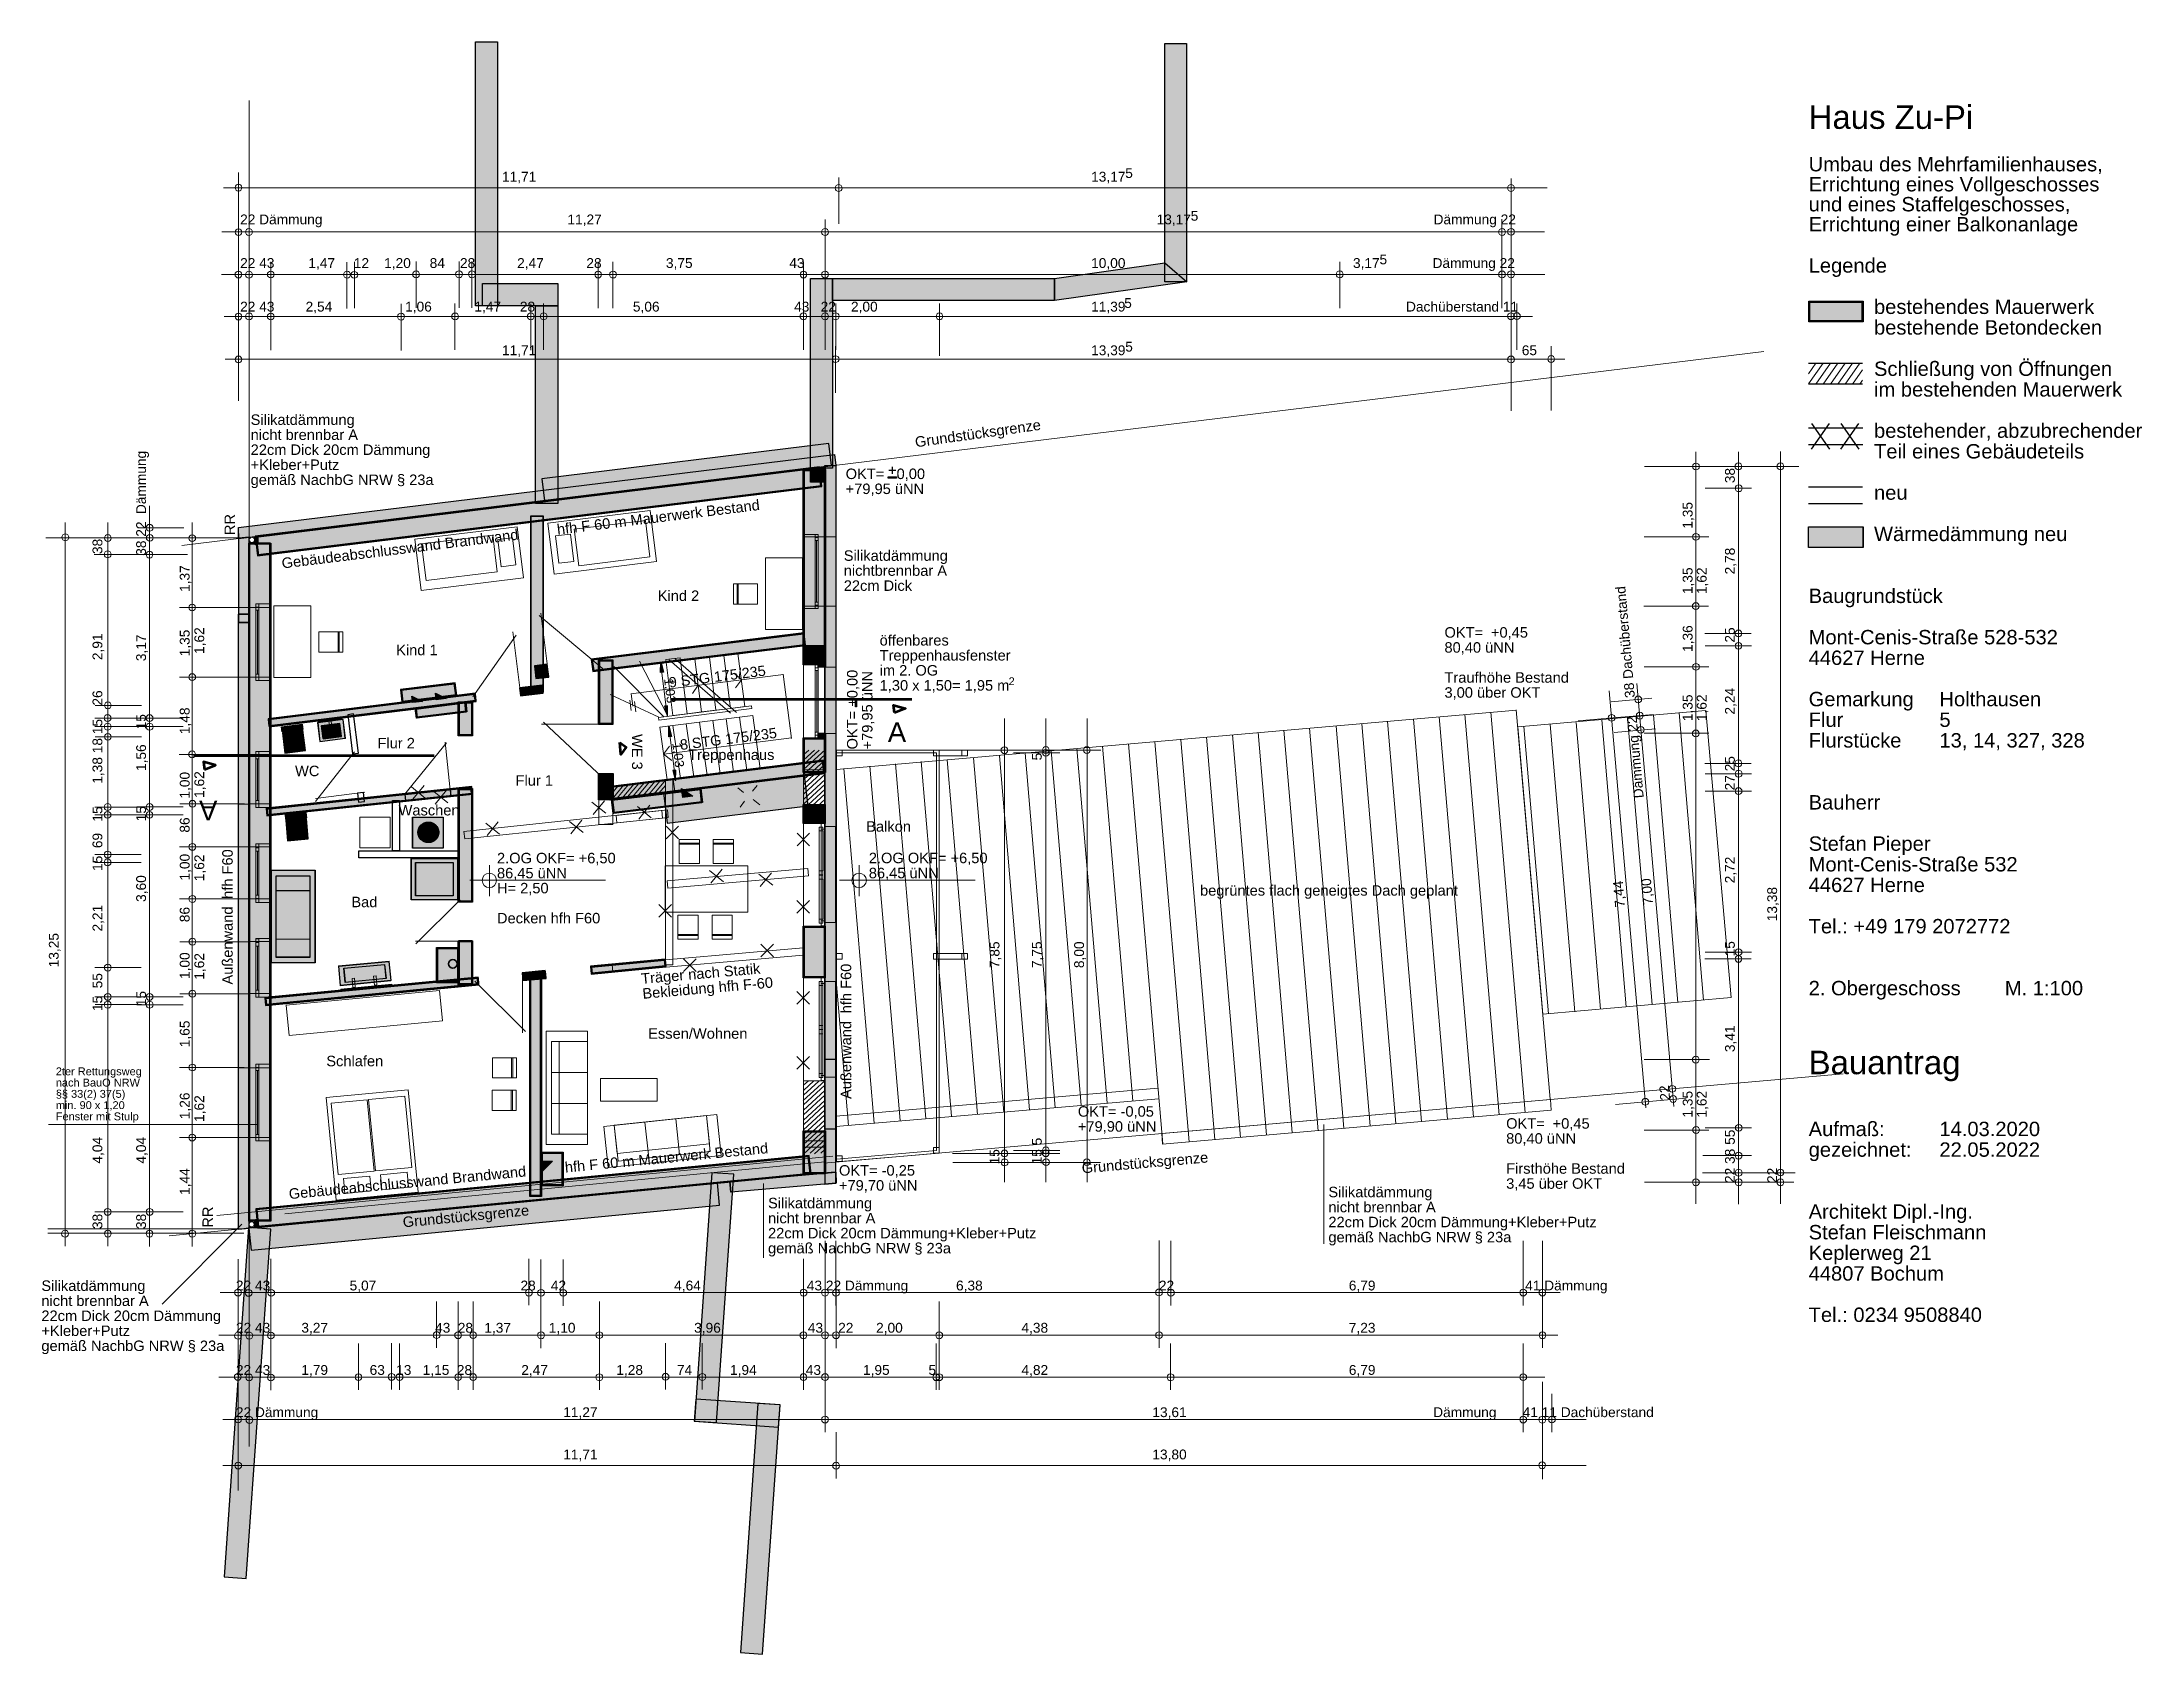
# Model space of a CAD drawing. Header units: millimetres. Extents: x 929 to 41671, y -1551 to 29737.
import ezdxf

# ---------------------------------------------------------------- set-up
doc = ezdxf.new("R2010")
doc.units = ezdxf.units.MM
doc.header["$LTSCALE"] = 50
doc.linetypes.add('PDF_564-4_176-4_70-6_176-4', pattern=[987.8, 564.4, -176.4, 70.6, -176.4])
for name, color, linetype in [('00_Wand_Bestand', 7, 'Continuous'), ('01_Daemmung_neu', 9, 'Continuous'), ('02_Grundstuecksgrenze', 8, 'Continuous'), ('03_Sanitaer', 5, 'Continuous'), ('05_Linien_stark', 7, 'Continuous'), ('06_Linien_fein', 3, 'Continuous'), ('07_Bemassung', 6, 'Continuous'), ('08_Schnittlinie', 1, 'Continuous'), ('10_Text', 7, 'Continuous'), ('12_Plankopf', 140, 'Continuous')]:
    doc.layers.add(name, color=color, linetype=linetype)
doc.styles.add('PLAN', font='arial.ttf')

msp = doc.modelspace()

# ---------------------------------------------------------------- texts
at = {"layer": '07_Bemassung', "style": 'PLAN'}
for s, height, p in [('11,71', 190.5, (9853, 27027)), ('13,17', 190.5, (21283, 27027)), ('5', 190, (21945, 27097)), ('11,27', 190.5, (11123, 26198)), ('13,17', 190.5, (22553, 26198)), ('5', 190, (23215, 26268)), ('1,47', 190.5, (6097, 25351)), ('12', 190.5, (6979, 25351)), ('1,20', 190.5, (7567, 25351)), ('84', 190.5, (8450, 25351)), ('28', 190.5, (9038, 25351)), ('2,47', 190.5, (10147, 25351)), ('28', 190.5, (11490, 25351)), ('3,75', 190.5, (13034, 25351)), ('43', 190.5, (15427, 25351)), ('10,00', 190.5, (21283, 25351)), ('3,17', 190.5, (26363, 25351)), ('5', 190, (26878, 25422)), ('2,54', 190.5, (6043, 24505)), ('1,06', 190.5, (7974, 24505)), ('1,47', 190.5, (9318, 24505)), ('28', 190.5, (10200, 24505)), ('5,06', 190.5, (12393, 24505)), ('43', 190.5, (15521, 24505)), ('22', 190.5, (16036, 24505)), ('2,00', 190.5, (16624, 24505)), ('11,39', 190.5, (21283, 24505)), ('5', 190, (21925, 24575)), ('11,71', 190.5, (9853, 23658)), ('13,39', 190.5, (21283, 23658)), ('5', 190, (21945, 23728)), ('65', 190.5, (29638, 23658)), ('5,07', 190.5, (6897, 5506)), ('28', 190.5, (10212, 5506)), ('42', 190.5, (10801, 5506)), ('4,64', 190.5, (13194, 5506)), ('6,38', 190.5, (18662, 5506)), ('22', 190.5, (22598, 5506)), ('6,79', 190.5, (26282, 5506)), ('3,27', 190.5, (5961, 4686)), ('43', 190.5, (8555, 4686)), ('28', 190.5, (8996, 4686)), ('1,37', 190.5, (9511, 4686)), ('1,10', 190.5, (10761, 4686)), ('3,96', 190.5, (13581, 4686)), ('43', 190.5, (15787, 4686)), ('22', 190.5, (16375, 4686)), ('2,00', 190.5, (17111, 4686)), ('4,38', 190.5, (19931, 4686)), ('7,23', 190.5, (26282, 4686)), ('1,79', 190.5, (5961, 3867)), ('63', 190.5, (7285, 3867)), ('13', 190.5, (7800, 3867)), ('1,15', 190.5, (8315, 3867)), ('28', 190.5, (8977, 3867)), ('2,47', 190.5, (10227, 3867)), ('1,28', 190.5, (12071, 3867)), ('74', 190.5, (13247, 3867)), ('1,94', 190.5, (14277, 3867)), ('43', 190.5, (15747, 3867)), ('1,95', 190.5, (16857, 3867)), ('5', 190, (18127, 3867)), ('4,82', 190.5, (19932, 3867)), ('6,79', 190.5, (26282, 3867)), ('11,27', 190.5, (11041, 3047)), ('13,61', 190.5, (22471, 3047)), ('11,71', 190.5, (11041, 2227)), ('13,80', 190.5, (22471, 2227))]:
    msp.add_text(s, height=height, dxfattribs=at).set_placement(p)
for s, height, rotation, p in [('38', 190.5, 90, (33771, 21174)), ('1,35', 190.5, 90, (32951, 20291)), ('38', 190.5, 90, (2100, 19798)), ('1,37', 190.5, 90, (3793, 19063)), ('2,78', 190.5, 90, (33771, 19403)), ('1,35', 190.5, 90, (32951, 19021)), ('1,62', 190.5, 90, (33224, 19021)), ('1,62', 190.5, 90, (4076, 17859)), ('1,36', 190.5, 90, (32951, 17898)), ('25', 190.5, 90, (33771, 18079)), ('2,91', 190.5, 90, (2100, 17739)), ('3,17', 190.5, 90, (2947, 17719)), ('1,35', 190.5, 90, (3793, 17813)), ('26', 190.5, 90, (2100, 16857)), ('2,24', 190.5, 90, (33771, 16682)), ('1,48', 190.5, 90, (3793, 16302)), ('1,35', 190.5, 90, (32951, 16555)), ('1,62', 190.5, 90, (33224, 16555)), ('15', 190.5, 90, (2947, 16396)), ('1,56', 190.5, 90, (2947, 15587)), ('5', 190, 90, (20325, 15793)), ('1,00', 190.5, 90, (3793, 15052)), ('1,62', 190.5, 90, (4076, 15065)), ('15', 190.5, 90, (2100, 14605)), ('15', 190.5, 90, (2947, 14611)), ('86', 190.5, 90, (3793, 14391)), ('69', 190.5, 90, (2100, 14090)), ('15', 190.5, 90, (2100, 13648)), ('1,00', 190.5, 90, (3793, 13462)), ('1,62', 190.5, 90, (4076, 13448)), ('2,72', 190.5, 90, (33771, 13407)), ('3,60', 190.5, 90, (2947, 13047)), ('7,44', 190.5, 95, (31641, 12949)), ('7,00', 190.5, 95, (32186, 12996)), ('13,38', 190.5, 90, (34591, 12671)), ('2,21', 190.5, 90, (2100, 12472)), ('86', 190.5, 90, (3793, 12653)), ('13,25', 190.5, 90, (1253, 11777)), ('7,85', 190.5, 90, (19505, 11762)), ('7,75', 190.5, 90, (20325, 11762)), ('8,00', 190.5, 90, (21145, 11762)), ('15', 190.5, 90, (33771, 11989)), ('1,00', 190.5, 90, (3793, 11550)), ('1,62', 190.5, 90, (4076, 11536)), ('55', 190.5, 90, (2100, 11369)), ('15', 190.5, 90, (2100, 10928)), ('15', 190.5, 90, (2947, 11022)), ('1,65', 190.5, 90, (3793, 10226)), ('3,41', 190.5, 90, (33771, 10131)), ('22', 190.5, 95, (32518, 9201)), ('1,26', 190.5, 90, (3793, 8829)), ('1,62', 190.5, 90, (4076, 8776)), ('1,35', 190.5, 90, (32951, 8861)), ('1,62', 190.5, 90, (33224, 8861)), ('4,04', 190.5, 90, (2100, 7967)), ('4,04', 190.5, 90, (2947, 7967)), ('15', 190.5, 90, (19505, 7952)), ('1,44', 190.5, 90, (3793, 7359)), ('22', 190.5, 90, (34591, 7591)), ('38', 190.5, 90, (2100, 6697)), ('38', 190.5, 90, (2947, 6697))]:
    msp.add_text(s, height=height, rotation=rotation, dxfattribs=at).set_placement(p)
at = {"layer": '10_Text', "style": 'PLAN'}
for s, height, p in [('22 Dämmung', 190.5, (4773, 26198)), ('Dämmung 22', 190.5, (27927, 26198)), ('22 43', 190.5, (4773, 25351)), ('Dämmung 22', 190.5, (27907, 25351)), ('22 43', 190.5, (4773, 24505)), ('Dachüberstand 11', 190.5, (27392, 24505)), ('Silikatdämmung', 203.2, (4977, 22305)), ('nicht brennbar A', 203.2, (4977, 22013)), ('+Kleber+Putz', 203.2, (4977, 21431)), ('22cm Dick 20cm Dämmung', 203.2, (4977, 21722)), ('gemäß NachbG NRW § 23a', 203.2, (4977, 21139)), ('OKT= ', 203.2, (16521, 21254)), ('+', 203, (17344, 21325)), ('0,00', 203.2, (17509, 21254)), ('+79,95 üNN', 203.2, (16521, 20963)), ('Silikatdämmung', 203.2, (16484, 19667)), ('nichtbrennbar A', 203.2, (16484, 19376)), ('22cm Dick', 203.2, (16484, 19084)), ('Kind 2', 203.2, (12875, 18888)), ('OKT=', 203.2, (28138, 18176)), ('+0,45', 203.2, (29040, 18176)), ('Kind 1', 203.2, (7800, 17834)), ('Treppenhausfenster', 203.2, (17180, 17731)), ('öffenbares', 203.2, (17180, 18023)), ('80,40 üNN', 203.2, (28138, 17884)), ('im 2. OG', 203.2, (17180, 17440)), ('1,30 x 1,50= 1,95 m', 203.2, (17180, 17148)), ('2', 152, (19682, 17254)), ('Traufhöhe Bestand', 203.2, (28138, 17301)), ('3,00 über OKT', 203.2, (28138, 17010)), ('A', 381, (17339, 16152)), ('Flur 2', 203.2, (7438, 16027)), ('Treppenhaus', 203.2, (13466, 15802)), ('WC', 203.2, (5838, 15487)), ('Flur 1', 203.2, (10117, 15302)), ('Waschen', 203.2, (7847, 14725)), ('Balkon', 203.2, (16920, 14410)), ('2.OG OKF= +6,50', 203.2, (9756, 13796)), ('2.OG OKF= +6,50', 203.2, (16970, 13798)), ('86,45 üNN', 203.2, (9756, 13504)), ('86,45 üNN', 203.2, (16970, 13506)), ('Bad', 203.2, (6931, 12944)), ('Bad', 203.2, (6931, 12944)), ('H= 2,50', 203.2, (9756, 13213)), ('begrüntes flach geneigtes Dach geplant', 203.2, (23396, 13168)), ('Decken hfh F60', 203.2, (9756, 12630)), ('Essen/Wohnen', 203.2, (12690, 10391)), ('2ter Rettungsweg', 152.4, (1197, 9682)), ('Schlafen', 203.2, (6445, 9857)), ('§§ 33(2) 37(5)', 152.4, (1197, 9245)), ('nach BauO NRW', 152.4, (1197, 9464)), ('min. 90 x 1,20', 152.4, (1197, 9026)), ('Fenster mit Stulp', 152.4, (1197, 8808)), ('OKT= -0,05', 203.2, (21026, 8878)), ('+79,90 üNN', 203.2, (21026, 8587)), ('80,40 üNN', 203.2, (29335, 8354)), ('OKT=', 203.2, (29335, 8645)), ('+0,45', 203.2, (30237, 8645)), ('OKT= -0,25', 203.2, (16391, 7734)), ('Firsthöhe Bestand', 203.2, (29335, 7771)), ('+79,70 üNN', 203.2, (16391, 7443)), ('Silikatdämmung', 203.2, (25886, 7315)), ('3,45 über OKT', 203.2, (29335, 7479)), ('Silikatdämmung', 203.2, (15015, 7100)), ('nicht brennbar A', 203.2, (15015, 6808)), ('22cm Dick 20cm Dämmung+Kleber+Putz', 203.2, (25886, 6732)), ('nicht brennbar A', 203.2, (25886, 7023)), ('22cm Dick 20cm Dämmung+Kleber+Putz', 203.2, (15015, 6517)), ('gemäß NachbG NRW § 23a', 203.2, (25886, 6440)), ('gemäß NachbG NRW § 23a', 203.2, (15015, 6225)), ('Silikatdämmung', 203.2, (917, 5496)), ('nicht brennbar A', 203.2, (917, 5204)), ('22 43', 190.5, (4691, 5506)), ('43 22 Dämmung', 190.5, (15767, 5506)), ('41 Dämmung', 190.5, (29704, 5506)), ('22cm Dick 20cm Dämmung', 203.2, (917, 4913)), ('gemäß NachbG NRW § 23a', 203.2, (917, 4330)), ('+Kleber+Putz', 203.2, (917, 4622)), ('22 43', 190.5, (4691, 4686)), ('22 43', 190.5, (4691, 3867)), ('22 Dämmung', 190.5, (4691, 3047)), ('Dämmung', 190.5, (27919, 3047)), ('41 11 Dachüberstand', 190.5, (29654, 3047))]:
    msp.add_text(s, height=height, dxfattribs=at).set_placement(p)
for s, height, rotation, p in [('Grundstücksgrenze', 203.2, 8, (17881, 21869)), ('Dämmung', 190.5, 90, (2947, 20574)), ('hfh F 60 m Mauerwerk Bestand', 203.2, 7, (10933, 20173)), ('38 22', 190.5, 90, (2947, 19765)), ('RR', 203.2, 90, (4674, 20166)), ('Gebäudeabschlusswand Brandwand', 203.2, 7, (5592, 19517)), ('38 Dachüberstand', 190.5, 95, (31834, 17015)), ('9 STG 175/235', 199.66, 7.2, (13103, 17204)), ('OKT= +0,00', 203.2, 90, (16750, 16006)), ('1,03', 177.8, 277, (12997, 17375)), ('+79,95 üNN', 203.2, 90, (17041, 16006)), ('1,38 18 15', 190.5, 90, (2100, 15340)), ('WE 3', 203.2, 270, (12375, 16306)), ('8 STG 175/235', 199.66, 7.2, (13320, 15995)), ('Dämmung 22', 190.5, 95, (32005, 15067)), ('1,03', 177.8, 277, (13156, 16128)), ('27 25', 190.5, 90, (33771, 15211)), ('A', 381, 180, (4332, 15012)), ('hfh F60', 203.2, 90, (4629, 13106)), ('Außenwand', 203.2, 90, (4629, 11443)), ('Träger nach Statik', 203.2, 5, (12562, 11455)), ('hfh F60', 203.2, 90, (16629, 10885)), ('Bekleidung hfh F-60', 203.2, 5, (12587, 11165)), ('Außenwand', 203.2, 90, (16629, 9222)), ('22 38 55', 190.5, 90, (33771, 7591)), ('hfh F 60 m Mauerwerk Bestand', 203.2, 5.5, (11083, 7792)), ('15 5', 190.5, 90, (20325, 7952)), ('Gebäudeabschlusswand Brandwand', 203.2, 5.5, (5727, 7277)), ('Grundstücksgrenze', 203.2, 5, (21110, 7777)), ('RR', 203.2, 90, (4245, 6724)), ('Grundstücksgrenze', 203.2, 5.5, (7938, 6729))]:
    msp.add_text(s, height=height, rotation=rotation, dxfattribs=at).set_placement(p)
at = {"layer": '12_Plankopf', "style": 'PLAN'}
for s, height, p in [('Haus Zu-Pi', 457, (35204, 28051)), ('Umbau des Mehrfamilienhauses,', 279.4, (35204, 27226)), ('Errichtung eines Vollgeschosses', 279.4, (35204, 26837)), ('und eines Staffelgeschosses,', 279.4, (35204, 26449)), ('Errichtung einer Balkonanlage', 279.4, (35204, 26061)), ('Legende', 279.3, (35204, 25260)), ('bestehendes Mauerwerk', 279.26, (36472, 24458)), ('bestehende Betondecken', 279.26, (36472, 24058)), ('Schließung von Öffnungen', 279.26, (36472, 23256)), ('im bestehenden Mauerwerk', 279.26, (36472, 22855)), ('bestehender, abzubrechender', 279.26, (36472, 22054)), ('Teil eines Gebäudeteils', 279.26, (36472, 21653)), ('neu', 279.3, (36472, 20852)), ('Wärmedämmung neu', 279.26, (36472, 20050)), ('Baugrundstück', 279.26, (35204, 18848)), ('Mont-Cenis-Straße 528-532', 279.26, (35204, 18046)), ('44627 Herne', 279.26, (35204, 17646)), ('Gemarkung', 279.3, (35204, 16844)), ('Holthausen', 279.3, (37741, 16844)), ('Flur', 279.3, (35204, 16443)), ('5', 279, (37741, 16443)), ('Flurstücke', 279.3, (35204, 16043)), ('13, 14, 327, 328', 279.26, (37741, 16043)), ('Bauherr', 279.3, (35204, 14840)), ('Stefan Pieper', 279.26, (35204, 14039)), ('Mont-Cenis-Straße 532', 279.26, (35204, 13638)), ('44627 Herne', 279.26, (35204, 13237)), ('Tel.: +49 179 2072772', 279.26, (35204, 12436)), ('2. Obergeschoss', 279.26, (35204, 11234)), ('M. 1:100', 279.3, (39010, 11234)), ('Bauantrag', 457, (35204, 9703)), ('Aufmaß:', 279.3, (35204, 8501)), ('14.03.2020', 279.3, (37741, 8501)), ('gezeichnet:', 279.26, (35204, 8100)), ('22.05.2022', 279.3, (37741, 8100)), ('Architekt Dipl.-Ing.', 279.26, (35204, 6898)), ('Stefan Fleischmann', 279.26, (35204, 6497)), ('Keplerweg 21', 279.26, (35204, 6097)), ('44807 Bochum', 279.26, (35204, 5696)), ('Tel.: 0234 9508840', 279.26, (35204, 4894))]:
    msp.add_text(s, height=height, dxfattribs=at).set_placement(p)

# ---------------------------------------------------------------- hatches: boundary and pattern name
at = {"layer": '00_Wand_Bestand'}
for points in [[(5065, 20145), (5112, 19763), (16061, 21107), (16014, 21489)], [(15698, 21438), (16128, 21438), (16128, 17701), (15698, 17701)], [(16120, 21489), (16120, 21192), (15841, 21192), (15841, 21465)], [(17344, 21295), (17509, 21295), (17509, 21274), (17344, 21274)], [(10413, 20540), (10655, 20540), (10655, 17116), (10413, 17116)], [(4939, 20012), (5369, 20012), (5369, 6851), (4939, 6851)], [(5061, 20133), (5115, 20133), (5115, 19984), (5061, 19984)], [(11586, 17761), (11616, 17516), (15742, 18023), (15712, 18268)], [(15698, 18023), (16128, 18023), (16128, 17651), (15698, 17651)], [(10481, 17630), (10511, 17380), (10761, 17411), (10730, 17660)], [(11726, 17745), (12006, 17745), (12006, 16491), (11726, 16491)], [(12932, 17705), (12986, 17505), (12929, 17498)], [(15985, 17703), (16128, 17703), (16128, 17602), (15985, 17602)], [(7883, 17170), (7914, 16919), (8976, 17050), (8945, 17301)], [(10195, 17202), (10214, 17044), (10653, 17098), (10634, 17256)], [(5315, 16602), (5335, 16445), (9355, 16939), (9336, 17096)], [(8121, 16915), (8105, 17043), (8314, 16939)], [(8121, 16915), (8105, 17043), (8314, 16939)], [(9150, 16927), (9174, 16733), (8192, 16612), (8168, 16807)], [(8578, 16972), (8562, 17100), (8771, 16996)], [(8578, 16972), (8562, 17100), (8771, 16996)], [(9003, 16931), (9284, 16931), (9284, 16270), (9003, 16270)], [(13062, 16644), (13065, 16851), (13008, 16844)], [(16709, 16995), (16730, 16995), (16730, 16830), (16709, 16830)], [(13091, 16458), (13144, 16258), (13087, 16251)], [(15986, 16319), (16129, 16319), (16129, 16219), (15986, 16219)], [(15697, 16230), (16127, 16230), (16127, 15557), (15697, 15557)], [(11728, 15537), (12008, 15537), (12008, 15030), (11728, 15030)], [(11907, 15283), (11939, 15027), (16117, 15540), (16086, 15796)], [(13220, 15397), (13224, 15604), (13167, 15597)], [(5277, 14866), (5292, 14717), (9281, 15136), (9265, 15285)], [(9003, 15248), (9284, 15248), (9284, 13042), (9003, 13042)], [(13712, 15250), (13746, 14975), (12010, 14762), (11976, 15037)], [(13360, 15074), (13338, 15251), (13553, 15097)], [(15697, 14939), (16126, 14939), (16126, 14571), (15697, 14571)], [(8244, 14397), (8226, 14397), (8226, 14408), (8227, 14419), (8229, 14430), (8231, 14441), (8234, 14452), (8237, 14462), (8241, 14472), (8245, 14482), (8250, 14492), (8255, 14501), (8261, 14510), (8267, 14518), (8274, 14527), (8281, 14534), (8288, 14542), (8296, 14549), (8304, 14556), (8313, 14562), (8322, 14568), (8331, 14573), (8341, 14578), (8351, 14582), (8361, 14586), (8371, 14589), (8382, 14592), (8392, 14594), (8403, 14596), (8415, 14596), (8426, 14597), (8437, 14596), (8448, 14596), (8459, 14594), (8470, 14592), (8481, 14589), (8491, 14586), (8501, 14582), (8511, 14578), (8521, 14573), (8530, 14568), (8539, 14562), (8547, 14556), (8556, 14549), (8564, 14542), (8571, 14534), (8578, 14527), (8585, 14518), (8591, 14510), (8597, 14501), (8602, 14492), (8607, 14482), (8611, 14472), (8615, 14462), (8618, 14452), (8621, 14441), (8623, 14430), (8625, 14419), (8626, 14408), (8626, 14397), (8626, 14385), (8625, 14374), (8623, 14363), (8621, 14352), (8618, 14342), (8615, 14332), (8611, 14321), (8607, 14312), (8602, 14302), (8597, 14293), (8591, 14284), (8585, 14275), (8578, 14267), (8571, 14259), (8564, 14252), (8556, 14245), (8547, 14238), (8539, 14232), (8530, 14226), (8521, 14221), (8511, 14216), (8501, 14211), (8491, 14208), (8481, 14204), (8470, 14202), (8459, 14200), (8448, 14198), (8437, 14197), (8426, 14197), (8415, 14197), (8403, 14198), (8392, 14200), (8382, 14202), (8371, 14204), (8361, 14208), (8351, 14211), (8341, 14216), (8331, 14221), (8322, 14226), (8313, 14232), (8304, 14238), (8296, 14245), (8288, 14252), (8281, 14259), (8274, 14267), (8267, 14275), (8261, 14284), (8255, 14293), (8250, 14302), (8245, 14312), (8241, 14321), (8237, 14332), (8234, 14342), (8231, 14352), (8229, 14363), (8227, 14374), (8226, 14385), (8226, 14397), (8244, 14397), (8244, 14386), (8245, 14376), (8246, 14365), (8248, 14355), (8251, 14345), (8254, 14335), (8258, 14326), (8262, 14317), (8267, 14308), (8272, 14299), (8278, 14291), (8284, 14283), (8290, 14275), (8297, 14268), (8304, 14261), (8312, 14255), (8320, 14249), (8328, 14243), (8337, 14238), (8346, 14233), (8355, 14229), (8364, 14225), (8374, 14222), (8384, 14219), (8394, 14217), (8405, 14216), (8415, 14215), (8426, 14214), (8437, 14215), (8447, 14216), (8458, 14217), (8468, 14219), (8478, 14222), (8487, 14225), (8497, 14229), (8506, 14233), (8515, 14238), (8524, 14243), (8532, 14249), (8540, 14255), (8548, 14261), (8555, 14268), (8562, 14275), (8568, 14283), (8574, 14291), (8580, 14299), (8585, 14308), (8590, 14317), (8594, 14326), (8598, 14335), (8601, 14345), (8603, 14355), (8606, 14365), (8607, 14376), (8608, 14386), (8608, 14397), (8608, 14408), (8607, 14418), (8606, 14428), (8603, 14439), (8601, 14449), (8598, 14458), (8594, 14468), (8590, 14477), (8585, 14486), (8580, 14494), (8574, 14503), (8568, 14511), (8562, 14518), (8555, 14526), (8548, 14533), (8540, 14539), (8532, 14545), (8524, 14551), (8515, 14556), (8506, 14561), (8497, 14565), (8487, 14568), (8478, 14572), (8468, 14574), (8458, 14576), (8447, 14578), (8437, 14579), (8426, 14579), (8415, 14579), (8405, 14578), (8394, 14576), (8384, 14574), (8374, 14572), (8364, 14568), (8355, 14565), (8346, 14561), (8337, 14556), (8328, 14551), (8320, 14545), (8312, 14539), (8304, 14533), (8297, 14526), (8290, 14518), (8284, 14511), (8278, 14503), (8272, 14494), (8267, 14486), (8262, 14477), (8258, 14468), (8254, 14458), (8251, 14449), (8248, 14439), (8246, 14428), (8245, 14418), (8244, 14408)], [(8226, 14402), (8227, 14413), (8228, 14424), (8230, 14435), (8232, 14445), (8235, 14456), (8238, 14466), (8242, 14476), (8246, 14485), (8251, 14494), (8257, 14503), (8263, 14512), (8269, 14521), (8275, 14529), (8283, 14536), (8290, 14544), (8298, 14550), (8306, 14557), (8315, 14563), (8323, 14569), (8333, 14574), (8342, 14578), (8352, 14583), (8362, 14586), (8372, 14589), (8382, 14592), (8393, 14594), (8404, 14596), (8415, 14596), (8426, 14597), (8437, 14596), (8448, 14596), (8459, 14594), (8470, 14592), (8481, 14589), (8491, 14586), (8501, 14582), (8511, 14578), (8521, 14573), (8530, 14568), (8539, 14562), (8547, 14556), (8556, 14549), (8564, 14542), (8571, 14534), (8578, 14527), (8585, 14518), (8591, 14510), (8597, 14501), (8602, 14492), (8607, 14482), (8611, 14472), (8615, 14462), (8618, 14452), (8621, 14441), (8623, 14430), (8625, 14419), (8626, 14408), (8626, 14397), (8626, 14385), (8625, 14374), (8623, 14363), (8621, 14352), (8618, 14342), (8615, 14332), (8611, 14321), (8607, 14312), (8602, 14302), (8597, 14293), (8591, 14284), (8585, 14275), (8578, 14267), (8571, 14259), (8564, 14252), (8556, 14245), (8547, 14238), (8539, 14232), (8530, 14226), (8521, 14221), (8511, 14216), (8501, 14211), (8491, 14208), (8481, 14204), (8470, 14202), (8459, 14200), (8448, 14198), (8437, 14197), (8426, 14197), (8415, 14197), (8403, 14198), (8392, 14200), (8382, 14202), (8371, 14204), (8361, 14208), (8351, 14211), (8341, 14216), (8331, 14221), (8322, 14226), (8313, 14232), (8304, 14238), (8296, 14245), (8288, 14252), (8281, 14259), (8274, 14267), (8267, 14275), (8261, 14284), (8255, 14293), (8250, 14302), (8245, 14312), (8241, 14321), (8237, 14332), (8234, 14342), (8231, 14352), (8229, 14363), (8227, 14374), (8226, 14385), (8226, 14397), (8226, 14399)], [(8233, 14390), (8237, 14390), (8237, 14379), (8239, 14368), (8241, 14357), (8243, 14346), (8247, 14336), (8250, 14326), (8255, 14316), (8259, 14307), (8265, 14297), (8271, 14289), (8277, 14280), (8284, 14272), (8291, 14264), (8298, 14257), (8306, 14250), (8315, 14244), (8323, 14238), (8332, 14232), (8342, 14227), (8351, 14223), (8361, 14219), (8371, 14215), (8382, 14213), (8393, 14210), (8404, 14209), (8415, 14208), (8426, 14207), (8437, 14208), (8448, 14209), (8459, 14210), (8469, 14212), (8480, 14215), (8490, 14218), (8500, 14222), (8509, 14227), (8518, 14232), (8527, 14237), (8536, 14243), (8544, 14249), (8552, 14256), (8560, 14263), (8567, 14270), (8574, 14278), (8580, 14287), (8586, 14295), (8591, 14304), (8596, 14314), (8600, 14323), (8604, 14333), (8608, 14343), (8610, 14353), (8612, 14364), (8614, 14375), (8615, 14386), (8615, 14397), (8615, 14408), (8614, 14419), (8612, 14430), (8610, 14440), (8608, 14451), (8604, 14461), (8600, 14470), (8596, 14480), (8591, 14489), (8586, 14498), (8580, 14507), (8574, 14515), (8567, 14523), (8560, 14531), (8552, 14538), (8544, 14545), (8536, 14551), (8527, 14557), (8518, 14562), (8509, 14567), (8500, 14571), (8490, 14575), (8480, 14578), (8469, 14581), (8459, 14583), (8448, 14585), (8437, 14586), (8426, 14586), (8415, 14586), (8404, 14585), (8393, 14583), (8382, 14581), (8371, 14578), (8361, 14575), (8351, 14571), (8342, 14566), (8332, 14561), (8323, 14556), (8315, 14550), (8306, 14543), (8298, 14537), (8291, 14529), (8284, 14522), (8277, 14513), (8271, 14505), (8265, 14496), (8259, 14487), (8255, 14477), (8250, 14468), (8247, 14458), (8243, 14447), (8241, 14437), (8239, 14426), (8237, 14415), (8237, 14404), (8233, 14404), (8234, 14415), (8235, 14426), (8237, 14436), (8240, 14447), (8243, 14457), (8246, 14467), (8250, 14476), (8255, 14486), (8260, 14495), (8265, 14504), (8271, 14512), (8278, 14520), (8285, 14528), (8292, 14536), (8299, 14543), (8307, 14549), (8316, 14555), (8324, 14561), (8333, 14566), (8343, 14571), (8352, 14575), (8362, 14579), (8372, 14582), (8383, 14585), (8393, 14587), (8404, 14589), (8415, 14589), (8426, 14590), (8437, 14589), (8448, 14589), (8458, 14587), (8469, 14585), (8479, 14582), (8489, 14579), (8499, 14576), (8508, 14571), (8517, 14567), (8526, 14562), (8535, 14556), (8543, 14550), (8551, 14544), (8559, 14537), (8566, 14530), (8573, 14522), (8579, 14514), (8585, 14506), (8591, 14497), (8596, 14488), (8601, 14479), (8605, 14470), (8608, 14460), (8612, 14450), (8614, 14440), (8616, 14429), (8618, 14419), (8619, 14408), (8619, 14397), (8619, 14386), (8618, 14375), (8616, 14364), (8614, 14354), (8612, 14344), (8608, 14334), (8605, 14324), (8601, 14315), (8596, 14305), (8591, 14296), (8585, 14288), (8579, 14280), (8573, 14272), (8566, 14264), (8559, 14257), (8551, 14250), (8543, 14243), (8535, 14237), (8526, 14232), (8517, 14227), (8508, 14222), (8499, 14218), (8489, 14214), (8479, 14211), (8469, 14209), (8458, 14207), (8448, 14205), (8437, 14204), (8426, 14204), (8415, 14204), (8404, 14205), (8393, 14207), (8383, 14209), (8372, 14211), (8362, 14215), (8352, 14218), (8343, 14223), (8333, 14227), (8324, 14233), (8316, 14238), (8307, 14244), (8299, 14251), (8292, 14258), (8285, 14265), (8278, 14273), (8271, 14281), (8265, 14290), (8260, 14299), (8255, 14308), (8250, 14317), (8246, 14327), (8243, 14337), (8240, 14347), (8237, 14357), (8235, 14368), (8234, 14379)], [(8244, 14392), (8244, 14394), (8244, 14397), (8244, 14408), (8245, 14418), (8246, 14428), (8248, 14439), (8251, 14449), (8254, 14458), (8258, 14468), (8262, 14477), (8267, 14486), (8272, 14494), (8278, 14503), (8284, 14511), (8290, 14518), (8297, 14526), (8304, 14533), (8312, 14539), (8320, 14545), (8328, 14551), (8337, 14556), (8346, 14561), (8355, 14565), (8364, 14568), (8374, 14572), (8384, 14574), (8394, 14576), (8405, 14578), (8415, 14579), (8426, 14579), (8437, 14579), (8447, 14578), (8458, 14576), (8468, 14574), (8478, 14572), (8487, 14568), (8497, 14565), (8506, 14561), (8515, 14556), (8524, 14551), (8532, 14545), (8540, 14539), (8548, 14533), (8555, 14526), (8562, 14518), (8568, 14511), (8574, 14503), (8580, 14494), (8585, 14486), (8590, 14477), (8594, 14468), (8598, 14458), (8601, 14449), (8603, 14439), (8606, 14428), (8607, 14418), (8608, 14408), (8608, 14397), (8608, 14386), (8607, 14376), (8606, 14365), (8603, 14355), (8601, 14345), (8598, 14335), (8594, 14326), (8590, 14317), (8585, 14308), (8580, 14299), (8574, 14291), (8568, 14283), (8562, 14275), (8555, 14268), (8548, 14261), (8540, 14255), (8532, 14249), (8524, 14243), (8515, 14238), (8506, 14233), (8497, 14229), (8487, 14225), (8478, 14222), (8468, 14219), (8458, 14217), (8447, 14216), (8437, 14215), (8426, 14214), (8415, 14215), (8404, 14216), (8394, 14217), (8383, 14219), (8373, 14222), (8363, 14226), (8354, 14229), (8344, 14234), (8335, 14239), (8326, 14244), (8318, 14250), (8310, 14256), (8302, 14263), (8295, 14270), (8288, 14278), (8282, 14285), (8276, 14294), (8270, 14302), (8265, 14311), (8260, 14320), (8256, 14330), (8253, 14340), (8250, 14350), (8247, 14360), (8245, 14371), (8244, 14381)], [(9003, 12294), (9284, 12294), (9284, 11435), (9003, 11435)], [(15697, 12576), (16126, 12576), (16126, 11576), (15697, 11576)], [(8584, 12160), (9016, 12160), (9016, 11476), (8584, 11476)], [(13035, 11787), (13021, 11937), (11569, 11798), (11584, 11647)], [(9407, 11437), (9392, 11588), (5253, 11189), (5267, 11039)], [(10708, 11562), (10693, 11713), (10243, 11670), (10258, 11519)], [(10391, 11616), (10618, 11616), (10618, 7332), (10391, 7332)], [(15698, 8604), (16128, 8604), (16128, 7771), (15698, 7771)], [(10616, 8189), (11037, 8189), (11037, 7535), (10616, 7535)], [(5076, 7091), (5111, 6727), (15848, 7760), (15813, 8125)], [(10638, 8013), (10832, 8013), (10638, 7818)], [(5058, 6879), (5112, 6879), (5112, 6730), (5058, 6730)]]:
    msp.add_hatch(color=7, dxfattribs=at).paths.add_polyline_path(points)
at = {"layer": '01_Daemmung_neu'}
for points in [[(16332, 21519), (4741, 20096), (4740, 20311), (16306, 21731)], [(16115, 21519), (16331, 21519), (16331, 8636), (16115, 8636)], [(4949, 18469), (4949, 20129), (4740, 20105), (4740, 18469)], [(4735, 18633), (4735, 6693), (4949, 6716), (4949, 18633)], [(16118, 9991), (16118, 7571), (16331, 7587), (16331, 9991)], [(14276, 7623), (16333, 7803), (16334, 7589), (14294, 7411)]]:
    msp.add_hatch(color=7, dxfattribs=at).paths.add_polyline_path(points)
at = {"layer": '02_Grundstuecksgrenze'}
for points in [[(9337, 29737), (9767, 29737), (9767, 24618), (9337, 24618)], [(22713, 29705), (23136, 29705), (23136, 25084), (22713, 25084)], [(23138, 25082), (20570, 24721), (20572, 25149), (22714, 25450)], [(9473, 25049), (10935, 25049), (10935, 24619), (9473, 24619)], [(15836, 25148), (16266, 25148), (16266, 21464), (15836, 21464)], [(16266, 25148), (20571, 25148), (20571, 24718), (16266, 24718)], [(10505, 24619), (10935, 24619), (10935, 20779), (10505, 20779)], [(16193, 21941), (10624, 21257), (10677, 20831), (16245, 21514)], [(13922, 7790), (13585, 2970), (14014, 2940), (14351, 7760)], [(14033, 7592), (4944, 6716), (4985, 6289), (14074, 7164)], [(4938, 6726), (4464, -54), (4893, -84), (5367, 6696)], [(15248, 3284), (13612, 3398), (13583, 2969), (15218, 2855)], [(14818, 3314), (14480, -1521), (14909, -1551), (15247, 3284)]]:
    msp.add_hatch(color=7, dxfattribs=at).paths.add_polyline_path(points)
at = {"layer": '03_Sanitaer', "transparency": 33554569}
for points in [[(5578, 16447), (5975, 16495), (5988, 16395), (5591, 16347)], [(5641, 15934), (6038, 15983), (5989, 16380), (5592, 16331)], [(6813, 16222), (6769, 16584), (6278, 16524), (6322, 16162)], [(6813, 16222), (6769, 16584), (6278, 16524), (6322, 16162)], [(6738, 16259), (6707, 16510), (6350, 16466), (6381, 16215)], [(6738, 16259), (6707, 16510), (6350, 16466), (6381, 16215)], [(5650, 14747), (6049, 14782), (6058, 14681), (5659, 14646)], [(5695, 14233), (6094, 14268), (6059, 14666), (5660, 14631)], [(8178, 13812), (8909, 13812), (8909, 13162), (8178, 13162)], [(6721, 11426), (6685, 11799), (7658, 11893), (7694, 11520)], [(6814, 11483), (6788, 11760), (7576, 11835), (7603, 11559)]]:
    msp.add_hatch(color=7, dxfattribs=at).paths.add_polyline_path(points)
at = {"layer": '03_Sanitaer', "transparency": 33554559}
for points in [[(15722, 15502), (12988, 15166), (13061, 14573), (15795, 14909)], [(8120, 14691), (8715, 14691), (8715, 14091), (8120, 14091)], [(8094, 13887), (8994, 13887), (8994, 13087), (8094, 13087)], [(5375, 13662), (6228, 13662), (6228, 11864), (5375, 11864)], [(5470, 13551), (6128, 13551), (6128, 11970), (5470, 11970)]]:
    msp.add_hatch(color=7, dxfattribs=at).paths.add_polyline_path(points)
at = {"layer": '03_Sanitaer', "transparency": 33554572}
msp.add_hatch(color=7, dxfattribs=at).paths.add_polyline_path([(5470, 13268), (6128, 13268), (6128, 11971), (5470, 11971)])
at = {"layer": '07_Bemassung'}
for points in [[(8429, 14423), (8433, 14422), (8437, 14421), (8440, 14420), (8443, 14418), (8446, 14416), (8448, 14413), (8450, 14410), (8452, 14406), (8453, 14402), (8453, 14399), (8453, 14395), (8452, 14391), (8450, 14388), (8448, 14384), (8446, 14382), (8443, 14379), (8440, 14377), (8437, 14376), (8433, 14375), (8429, 14375), (8425, 14375), (8421, 14376), (8418, 14377), (8415, 14379), (8412, 14382), (8410, 14384), (8408, 14388), (8406, 14391), (8405, 14395), (8405, 14399), (8405, 14402), (8406, 14406), (8408, 14410), (8410, 14413), (8412, 14416), (8415, 14418), (8418, 14420), (8421, 14421), (8425, 14422)], [(8405, 14403), (8406, 14407), (8408, 14410), (8410, 14413), (8412, 14416), (8415, 14418), (8418, 14420), (8422, 14421), (8425, 14422), (8429, 14423), (8433, 14422), (8437, 14421), (8440, 14420), (8443, 14418), (8446, 14416), (8448, 14413), (8450, 14410), (8452, 14406), (8453, 14402), (8453, 14399), (8453, 14395), (8452, 14391), (8450, 14388), (8448, 14384), (8446, 14382), (8443, 14379), (8440, 14377), (8437, 14376), (8433, 14375), (8429, 14375), (8424, 14375), (8419, 14377), (8415, 14379), (8413, 14389), (8430, 14392), (8432, 14393), (8433, 14394), (8434, 14395), (8435, 14397), (8435, 14399), (8435, 14400), (8435, 14402), (8434, 14403), (8432, 14404), (8431, 14405), (8429, 14405), (8429, 14405), (8427, 14405), (8426, 14404), (8411, 14395)]]:
    msp.add_hatch(color=7, dxfattribs=at).paths.add_polyline_path(points)
at = {"layer": '12_Plankopf'}
for points in [[(35204, 24705), (36258, 24705), (36258, 24305), (35204, 24305)], [(35198, 20325), (36261, 20325), (36261, 19925), (35198, 19925)]]:
    msp.add_hatch(color=7, dxfattribs=at).paths.add_polyline_path(points)

# ---------------------------------------------------------------- linework, layer by layer
at = {"layer": '00_Wand_Bestand'}
for points in [[(5065, 20145), (5112, 19763), (16061, 21107), (16014, 21489)], [(15698, 21438), (16128, 21438), (16128, 17701), (15698, 17701)], [(16120, 21489), (16120, 21192), (15841, 21192), (15841, 21465)], [(17344, 21295), (17509, 21295), (17509, 21274), (17344, 21274)], [(10413, 20540), (10655, 20540), (10655, 17116), (10413, 17116)], [(4939, 20012), (5369, 20012), (5369, 6851), (4939, 6851)], [(5061, 20133), (5115, 20133), (5115, 19984), (5061, 19984)], [(11586, 17761), (11616, 17516), (15742, 18023), (15712, 18268)], [(15698, 18023), (16128, 18023), (16128, 17651), (15698, 17651)], [(10481, 17630), (10511, 17380), (10761, 17411), (10730, 17660)], [(11726, 17745), (12006, 17745), (12006, 16491), (11726, 16491)], [(12932, 17705), (12986, 17505), (12929, 17498)], [(15985, 17703), (16128, 17703), (16128, 17602), (15985, 17602)], [(7883, 17170), (7914, 16919), (8976, 17050), (8945, 17301)], [(10195, 17202), (10214, 17044), (10653, 17098), (10634, 17256)], [(5315, 16602), (5335, 16445), (9355, 16939), (9336, 17096)], [(8121, 16915), (8105, 17043), (8314, 16939)], [(8121, 16915), (8105, 17043), (8314, 16939)], [(9150, 16927), (9174, 16733), (8192, 16612), (8168, 16807)], [(8578, 16972), (8562, 17100), (8771, 16996)], [(8578, 16972), (8562, 17100), (8771, 16996)], [(9003, 16931), (9284, 16931), (9284, 16270), (9003, 16270)], [(13062, 16644), (13065, 16851), (13008, 16844)], [(16709, 16995), (16730, 16995), (16730, 16830), (16709, 16830)], [(13091, 16458), (13144, 16258), (13087, 16251)], [(15986, 16319), (16129, 16319), (16129, 16219), (15986, 16219)], [(15697, 16230), (16127, 16230), (16127, 15557), (15697, 15557)], [(11728, 15537), (12008, 15537), (12008, 15030), (11728, 15030)], [(11907, 15283), (11939, 15027), (16117, 15540), (16086, 15796)], [(13220, 15397), (13224, 15604), (13167, 15597)], [(5277, 14866), (5292, 14717), (9281, 15136), (9265, 15285)], [(9003, 15248), (9284, 15248), (9284, 13042), (9003, 13042)], [(13712, 15250), (13746, 14975), (12010, 14762), (11976, 15037)], [(13360, 15074), (13338, 15251), (13553, 15097)], [(15697, 14939), (16126, 14939), (16126, 14571), (15697, 14571)], [(8244, 14397), (8226, 14397), (8226, 14408), (8227, 14419), (8229, 14430), (8231, 14441), (8234, 14452), (8237, 14462), (8241, 14472), (8245, 14482), (8250, 14492), (8255, 14501), (8261, 14510), (8267, 14518), (8274, 14527), (8281, 14534), (8288, 14542), (8296, 14549), (8304, 14556), (8313, 14562), (8322, 14568), (8331, 14573), (8341, 14578), (8351, 14582), (8361, 14586), (8371, 14589), (8382, 14592), (8392, 14594), (8403, 14596), (8415, 14596), (8426, 14597), (8437, 14596), (8448, 14596), (8459, 14594), (8470, 14592), (8481, 14589), (8491, 14586), (8501, 14582), (8511, 14578), (8521, 14573), (8530, 14568), (8539, 14562), (8547, 14556), (8556, 14549), (8564, 14542), (8571, 14534), (8578, 14527), (8585, 14518), (8591, 14510), (8597, 14501), (8602, 14492), (8607, 14482), (8611, 14472), (8615, 14462), (8618, 14452), (8621, 14441), (8623, 14430), (8625, 14419), (8626, 14408), (8626, 14397), (8626, 14385), (8625, 14374), (8623, 14363), (8621, 14352), (8618, 14342), (8615, 14332), (8611, 14321), (8607, 14312), (8602, 14302), (8597, 14293), (8591, 14284), (8585, 14275), (8578, 14267), (8571, 14259), (8564, 14252), (8556, 14245), (8547, 14238), (8539, 14232), (8530, 14226), (8521, 14221), (8511, 14216), (8501, 14211), (8491, 14208), (8481, 14204), (8470, 14202), (8459, 14200), (8448, 14198), (8437, 14197), (8426, 14197), (8415, 14197), (8403, 14198), (8392, 14200), (8382, 14202), (8371, 14204), (8361, 14208), (8351, 14211), (8341, 14216), (8331, 14221), (8322, 14226), (8313, 14232), (8304, 14238), (8296, 14245), (8288, 14252), (8281, 14259), (8274, 14267), (8267, 14275), (8261, 14284), (8255, 14293), (8250, 14302), (8245, 14312), (8241, 14321), (8237, 14332), (8234, 14342), (8231, 14352), (8229, 14363), (8227, 14374), (8226, 14385), (8226, 14397), (8244, 14397), (8244, 14386), (8245, 14376), (8246, 14365), (8248, 14355), (8251, 14345), (8254, 14335), (8258, 14326), (8262, 14317), (8267, 14308), (8272, 14299), (8278, 14291), (8284, 14283), (8290, 14275), (8297, 14268), (8304, 14261), (8312, 14255), (8320, 14249), (8328, 14243), (8337, 14238), (8346, 14233), (8355, 14229), (8364, 14225), (8374, 14222), (8384, 14219), (8394, 14217), (8405, 14216), (8415, 14215), (8426, 14214), (8437, 14215), (8447, 14216), (8458, 14217), (8468, 14219), (8478, 14222), (8487, 14225), (8497, 14229), (8506, 14233), (8515, 14238), (8524, 14243), (8532, 14249), (8540, 14255), (8548, 14261), (8555, 14268), (8562, 14275), (8568, 14283), (8574, 14291), (8580, 14299), (8585, 14308), (8590, 14317), (8594, 14326), (8598, 14335), (8601, 14345), (8603, 14355), (8606, 14365), (8607, 14376), (8608, 14386), (8608, 14397), (8608, 14408), (8607, 14418), (8606, 14428), (8603, 14439), (8601, 14449), (8598, 14458), (8594, 14468), (8590, 14477), (8585, 14486), (8580, 14494), (8574, 14503), (8568, 14511), (8562, 14518), (8555, 14526), (8548, 14533), (8540, 14539), (8532, 14545), (8524, 14551), (8515, 14556), (8506, 14561), (8497, 14565), (8487, 14568), (8478, 14572), (8468, 14574), (8458, 14576), (8447, 14578), (8437, 14579), (8426, 14579), (8415, 14579), (8405, 14578), (8394, 14576), (8384, 14574), (8374, 14572), (8364, 14568), (8355, 14565), (8346, 14561), (8337, 14556), (8328, 14551), (8320, 14545), (8312, 14539), (8304, 14533), (8297, 14526), (8290, 14518), (8284, 14511), (8278, 14503), (8272, 14494), (8267, 14486), (8262, 14477), (8258, 14468), (8254, 14458), (8251, 14449), (8248, 14439), (8246, 14428), (8245, 14418), (8244, 14408)], [(9003, 12294), (9284, 12294), (9284, 11435), (9003, 11435)], [(15697, 12576), (16126, 12576), (16126, 11576), (15697, 11576)], [(8584, 12160), (9016, 12160), (9016, 11476), (8584, 11476)], [(13035, 11787), (13021, 11937), (11569, 11798), (11584, 11647)], [(9407, 11437), (9392, 11588), (5253, 11189), (5267, 11039)], [(10708, 11562), (10693, 11713), (10243, 11670), (10258, 11519)], [(10391, 11616), (10618, 11616), (10618, 7332), (10391, 7332)], [(15698, 8604), (16128, 8604), (16128, 7771), (15698, 7771)], [(10616, 8189), (11037, 8189), (11037, 7535), (10616, 7535)], [(5076, 7091), (5111, 6727), (15848, 7760), (15813, 8125)], [(10638, 8013), (10832, 8013), (10638, 7818)], [(5058, 6879), (5112, 6879), (5112, 6730), (5058, 6730)]]:
    msp.add_lwpolyline(points, close=True, dxfattribs=at)
for centre, radius in [((8423, 14397), 200), ((8427, 14397), 191), ((8424, 14397), 182)]:
    msp.add_circle(centre, radius, dxfattribs=at)
at = {"layer": '01_Daemmung_neu'}
for points in [[(16332, 21519), (4741, 20096), (4740, 20311), (16306, 21731)], [(16115, 21519), (16331, 21519), (16331, 8636), (16115, 8636)], [(4949, 18469), (4949, 20129), (4740, 20105), (4740, 18469)], [(4735, 18633), (4735, 6693), (4949, 6716), (4949, 18633)], [(16118, 9991), (16118, 7571), (16331, 7587), (16331, 9991)], [(14276, 7623), (16333, 7803), (16334, 7589), (14294, 7411)]]:
    msp.add_lwpolyline(points, close=True, dxfattribs=at)
at = {"layer": '02_Grundstuecksgrenze'}
for points in [[(9337, 29737), (9767, 29737), (9767, 24618), (9337, 24618)], [(22713, 29705), (23136, 29705), (23136, 25084), (22713, 25084)], [(23138, 25082), (20570, 24721), (20572, 25149), (22714, 25450)], [(9473, 25049), (10935, 25049), (10935, 24619), (9473, 24619)], [(15836, 25148), (16266, 25148), (16266, 21464), (15836, 21464)], [(16266, 25148), (20571, 25148), (20571, 24718), (16266, 24718)], [(10505, 24619), (10935, 24619), (10935, 20779), (10505, 20779)], [(16193, 21941), (10624, 21257), (10677, 20831), (16245, 21514)], [(13922, 7790), (13585, 2970), (14014, 2940), (14351, 7760)], [(14033, 7592), (4944, 6716), (4985, 6289), (14074, 7164)], [(4938, 6726), (4464, -54), (4893, -84), (5367, 6696)], [(15248, 3284), (13612, 3398), (13583, 2969), (15218, 2855)], [(14818, 3314), (14480, -1521), (14909, -1551), (15247, 3284)]]:
    msp.add_lwpolyline(points, close=True, dxfattribs=at)
at = {"layer": '03_Sanitaer'}
for points in [[(5578, 16447), (5975, 16495), (5988, 16395), (5591, 16347)], [(5641, 15934), (6038, 15983), (5989, 16380), (5592, 16331)], [(6813, 16222), (6769, 16584), (6278, 16524), (6322, 16162)], [(6813, 16222), (6769, 16584), (6278, 16524), (6322, 16162)], [(6738, 16259), (6707, 16510), (6350, 16466), (6381, 16215)], [(6738, 16259), (6707, 16510), (6350, 16466), (6381, 16215)], [(15722, 15502), (12988, 15166), (13061, 14573), (15795, 14909)], [(5650, 14747), (6049, 14782), (6058, 14681), (5659, 14646)], [(8120, 14691), (8715, 14691), (8715, 14091), (8120, 14091)], [(5695, 14233), (6094, 14268), (6059, 14666), (5660, 14631)], [(8094, 13887), (8994, 13887), (8994, 13087), (8094, 13087)], [(5375, 13662), (6228, 13662), (6228, 11864), (5375, 11864)], [(5470, 13551), (6128, 13551), (6128, 11970), (5470, 11970)], [(8178, 13812), (8909, 13812), (8909, 13162), (8178, 13162)], [(5470, 13268), (6128, 13268), (6128, 11971), (5470, 11971)], [(6721, 11426), (6685, 11799), (7658, 11893), (7694, 11520)], [(6814, 11483), (6788, 11760), (7576, 11835), (7603, 11559)]]:
    msp.add_lwpolyline(points, close=True, dxfattribs=at)
at = {"layer": '05_Linien_stark', "lineweight": 15}
for p, q in [((16386, 27106), (16386, 26207)), ((16121, 26293), (16121, 25394)), ((16121, 26293), (16121, 25394)), ((16121, 26293), (16121, 25394)), ((16121, 26293), (16121, 25394)), ((29254, 26295), (29254, 25395)), ((29254, 26295), (29254, 25395)), ((29254, 26295), (29254, 25395)), ((29254, 26295), (29254, 25395)), ((5368, 25473), (5368, 24573)), ((6846, 25466), (6846, 24567)), ((6846, 25466), (6846, 24567)), ((6989, 25468), (6989, 24569)), ((8186, 25477), (8186, 24578)), ((9020, 25474), (9020, 24574)), ((9269, 25479), (9269, 24579)), ((11718, 25468), (11718, 24569)), ((12006, 25472), (12006, 24572)), ((15703, 25473), (15703, 24574)), ((16120, 25472), (16120, 24572)), ((26105, 25472), (26105, 24573)), ((26105, 25472), (26105, 24573)), ((26105, 25472), (26105, 24573)), ((26105, 25472), (26105, 24573)), ((29254, 25471), (29254, 24571)), ((29254, 25471), (29254, 24571)), ((29254, 25471), (29254, 24571)), ((29254, 25471), (29254, 24571)), ((5368, 24658), (5368, 23758)), ((7895, 24652), (7895, 23752)), ((8941, 24661), (8941, 23762)), ((10411, 24657), (10411, 23758)), ((10660, 24662), (10660, 23763)), ((15703, 24662), (15703, 23762)), ((16120, 24660), (16120, 23761)), ((16327, 24661), (16327, 23762)), ((29430, 24663), (29430, 23763)), ((29543, 24663), (29543, 23763)), ((29543, 24663), (29543, 23763)), ((29543, 24663), (29543, 23763)), ((29543, 24663), (29543, 23763)), ((3643, 19963), (34331, 23731)), ((16326, 23830), (16326, 22930)), ((29430, 23825), (29430, 22580)), ((30208, 23832), (30208, 22587)), ((34093, 21075), (33193, 21075)), ((34093, 21075), (33193, 21075)), ((34093, 21075), (33193, 21075)), ((34093, 21075), (33193, 21075)), ((34093, 21075), (33193, 21075)), ((34093, 21075), (33193, 21075)), ((34093, 21075), (33193, 21075)), ((34093, 21075), (33193, 21075)), ((2786, 20306), (3684, 20306)), ((33266, 20132), (32012, 20132)), ((33266, 20132), (32012, 20132)), ((3595, 18761), (4849, 18761)), ((33263, 18788), (32008, 18788)), ((33263, 18788), (32008, 18788)), ((34089, 18257), (33190, 18257)), ((34089, 18257), (33190, 18257)), ((34092, 18018), (33193, 18018)), ((34092, 18018), (33193, 18018)), ((12951, 17538), (13039, 16825)), ((33266, 17610), (32012, 17610)), ((33266, 17610), (32012, 17610)), ((3595, 17411), (4849, 17411)), ((1962, 16861), (2861, 16861)), ((1953, 16448), (2852, 16448)), ((1957, 16614), (2856, 16614)), ((2767, 16448), (3667, 16448)), ((2771, 16613), (3671, 16613)), ((1963, 16249), (2862, 16249)), ((3593, 15911), (4847, 15911)), ((13110, 16291), (13197, 15578)), ((34089, 15736), (33190, 15736)), ((34089, 15736), (33190, 15736)), ((34094, 15535), (33194, 15535)), ((34094, 15535), (33194, 15535)), ((34093, 15197), (33193, 15197)), ((34093, 15197), (33193, 15197)), ((1953, 14737), (2852, 14737)), ((1954, 14888), (2853, 14888)), ((2766, 14737), (3666, 14737)), ((2767, 14889), (3667, 14889)), ((3602, 14948), (4857, 14948)), ((1953, 13965), (2853, 13965)), ((3597, 14115), (4852, 14115)), ((1952, 13814), (2852, 13814)), ((9229, 13467), (11861, 13467)), ((9610, 13757), (9610, 13157)), ((16403, 13467), (19036, 13467)), ((16784, 13757), (16784, 13157)), ((3597, 13105), (4851, 13105)), ((3600, 12275), (4854, 12275)), ((34087, 11941), (33188, 11941)), ((34087, 11941), (33188, 11941)), ((34095, 12070), (33195, 12070)), ((34095, 12070), (33195, 12070)), ((1955, 11772), (2855, 11772)), ((1955, 11204), (2855, 11204)), ((1958, 11053), (2858, 11053)), ((1958, 11053), (2858, 11053)), ((2766, 11203), (3666, 11203)), ((2770, 11052), (3669, 11052)), ((3600, 11265), (4854, 11265)), ((3597, 9833), (4852, 9833)), ((16095, 7979), (35873, 9710)), ((1052, 8729), (5107, 8729)), ((25798, 6410), (25798, 8726)), ((33265, 8619), (32011, 8619)), ((33265, 8619), (32011, 8619)), ((34094, 8662), (33194, 8662)), ((34094, 8662), (33194, 8662)), ((3595, 8472), (4849, 8472)), ((19850, 8166), (18596, 8166)), ((20674, 8221), (19774, 8221)), ((20673, 8165), (19774, 8165)), ((3396, 6566), (16303, 7809)), ((4324, 6961), (16272, 8111)), ((5643, 6994), (16118, 8002)), ((19853, 7992), (18599, 7992)), ((20679, 7992), (19780, 7992)), ((21468, 7992), (20569, 7992)), ((34092, 8122), (33150, 8122)), ((34092, 8122), (33150, 8122)), ((14927, 6139), (14927, 7579)), ((1953, 7030), (2853, 7030)), ((2768, 7031), (3668, 7031)), ((1042, 6703), (4844, 6703)), ((3258, 5240), (4809, 6791)), ((4733, 5215), (4733, 6114)), ((4733, 5215), (4733, 6114)), ((5370, 5219), (5370, 6118)), ((5370, 5219), (5370, 6118)), ((10375, 5217), (10375, 6117)), ((15704, 5218), (15704, 6117)), ((15704, 5218), (15704, 6117)), ((16120, 5214), (16120, 6468)), ((22600, 5218), (22600, 6472)), ((22831, 5214), (22831, 6468)), ((29666, 5216), (29666, 6470)), ((30039, 5215), (30039, 6470)), ((10610, 5209), (10610, 6108)), ((11040, 5210), (11040, 6109)), ((5371, 4382), (5371, 5282)), ((8585, 4394), (8585, 5293)), ((8585, 4394), (8585, 5293)), ((9002, 4390), (9002, 5289)), ((9002, 4390), (9002, 5289)), ((9294, 4392), (9294, 5291)), ((9294, 4392), (9294, 5291)), ((10610, 4384), (10610, 5284)), ((11743, 4393), (11743, 5292)), ((11743, 4393), (11743, 5292)), ((15703, 4385), (15703, 5285)), ((16120, 4387), (16120, 5286)), ((18336, 4390), (18336, 5289)), ((18336, 4390), (18336, 5289)), ((18336, 4390), (18336, 5289)), ((18336, 4390), (18336, 5289)), ((22601, 4392), (22601, 5292)), ((30040, 4389), (30040, 5289)), ((30040, 4389), (30040, 5289)), ((30040, 4389), (30040, 5289)), ((30040, 4389), (30040, 5289)), ((5370, 3567), (5370, 4467)), ((7070, 3576), (7070, 4475)), ((7712, 3581), (7712, 4481)), ((7865, 3576), (7865, 4475)), ((9003, 3576), (9003, 4476)), ((9003, 3576), (9003, 4476)), ((9294, 3578), (9294, 4477)), ((9294, 3578), (9294, 4477)), ((11742, 3574), (11742, 4474)), ((11742, 3574), (11742, 4474)), ((13026, 3580), (13026, 4480)), ((13739, 3581), (13739, 4480)), ((15703, 3574), (15703, 4473)), ((16120, 3575), (16120, 4474)), ((18278, 3576), (18278, 4475)), ((18278, 3576), (18278, 4475)), ((18278, 3576), (18278, 4475)), ((18278, 3576), (18278, 4475)), ((18336, 3576), (18336, 4475)), ((18336, 3576), (18336, 4475)), ((18336, 3576), (18336, 4475)), ((18336, 3576), (18336, 4475)), ((22825, 3574), (22825, 4473)), ((29666, 3578), (29666, 4477)), ((29666, 3578), (29666, 4477)), ((29666, 3578), (29666, 4477)), ((29666, 3578), (29666, 4477)), ((16121, 2754), (16121, 3653)), ((16121, 2754), (16121, 3653)), ((16121, 2754), (16121, 3653)), ((16121, 2754), (16121, 3653)), ((29666, 2754), (29666, 3653)), ((29666, 2754), (29666, 3653)), ((29666, 2754), (29666, 3653)), ((29666, 2754), (29666, 3653)), ((30223, 2753), (30223, 3502)), ((16335, 1858), (16335, 2758)), ((16335, 1858), (16335, 2758)), ((16335, 1858), (16335, 2758)), ((16335, 1858), (16335, 2758))]:
    msp.add_line(p, q, dxfattribs=at)
at = {"layer": '05_Linien_stark', "lineweight": 18}
for p, q in [((14429, 15259), (14541, 15172)), ((14804, 15308), (14716, 15196)), ((14561, 14999), (14474, 14887)), ((14726, 15032), (14854, 14931))]:
    msp.add_line(p, q, dxfattribs=at)
for points in [[(16327, 21523), (4745, 20101), (4744, 20307), (16302, 21726)], [(16120, 21514), (16327, 21514), (16327, 8641), (16120, 8641)], [(4945, 18474), (4945, 20124), (4744, 20101), (4744, 18474)], [(16123, 20133), (16329, 20133), (16329, 18784), (16123, 18784)], [(4740, 18760), (4945, 18760), (4945, 17410), (4740, 17410)], [(4740, 18628), (4740, 6698), (4944, 6720), (4944, 18628)], [(16124, 17605), (16330, 17605), (16330, 16315), (16124, 16315)], [(5583, 16443), (5971, 16491), (5983, 16399), (5594, 16351)], [(5645, 15939), (6033, 15987), (5986, 16375), (5597, 16328)], [(6769, 16588), (6274, 16527), (6320, 16158), (6815, 16219)], [(6769, 16588), (6274, 16527), (6320, 16158), (6815, 16219)], [(6708, 16505), (6348, 16461), (6377, 16218), (6738, 16262)], [(6708, 16505), (6348, 16461), (6377, 16218), (6738, 16262)], [(4740, 15908), (4945, 15908), (4945, 14946), (4740, 14946)], [(4740, 15908), (4945, 15908), (4945, 14946), (4740, 14946)], [(15702, 16226), (16123, 16226), (16123, 14580), (15702, 14580)], [(15718, 15497), (12993, 15162), (13065, 14578), (15790, 14912)], [(5655, 14743), (6045, 14777), (6053, 14685), (5663, 14651)], [(5699, 14238), (6089, 14272), (6055, 14661), (5665, 14627)], [(16121, 14508), (16326, 14508), (16326, 12647), (16121, 12647)], [(4740, 14116), (4945, 14116), (4945, 13106), (4740, 13106)], [(4740, 14116), (4945, 14116), (4945, 13106), (4740, 13106)], [(4740, 12275), (4945, 12275), (4945, 11265), (4740, 11265)], [(4740, 12275), (4945, 12275), (4945, 11265), (4740, 11265)], [(6680, 11803), (6717, 11420), (7699, 11515), (7663, 11898)], [(6818, 11488), (6793, 11756), (7572, 11831), (7598, 11563)], [(6962, 11385), (7008, 11390), (6991, 11568), (6945, 11563)], [(7380, 11428), (7426, 11432), (7409, 11610), (7363, 11606)], [(16121, 11503), (16325, 11503), (16325, 9642), (16121, 9642)], [(4741, 9826), (4946, 9826), (4946, 8475), (4741, 8475)], [(16122, 9986), (16122, 7575), (16327, 7592), (16327, 9986)], [(15702, 9573), (16123, 9573), (16123, 8289), (15702, 8289)], [(30211, 9004), (22670, 8345), (22652, 8553), (30193, 9213)], [(14281, 7619), (16328, 7799), (16329, 7593), (14298, 7416)]]:
    msp.add_lwpolyline(points, close=True, dxfattribs=at)
at = {"layer": '05_Linien_stark', "lineweight": 50}
for points in [[(5077, 20135), (5122, 19775), (16048, 21117), (16004, 21476)], [(15710, 21427), (16117, 21427), (16117, 17712), (15710, 17712)], [(4951, 20000), (5358, 20000), (5358, 6863), (4951, 6863)], [(11598, 17751), (11626, 17529), (15730, 18033), (15702, 18255)], [(15709, 18012), (16116, 18012), (16116, 17662), (15709, 17662)], [(10494, 17620), (10521, 17393), (10748, 17421), (10720, 17647)], [(11738, 17734), (11995, 17734), (11995, 16503), (11738, 16503)], [(7896, 17160), (7924, 16932), (8963, 17060), (8935, 17288)], [(10208, 17192), (10224, 17057), (10640, 17108), (10624, 17243)], [(5328, 16593), (5345, 16458), (9342, 16949), (9326, 17083)], [(9140, 16914), (9161, 16743), (8202, 16625), (8181, 16797)], [(9014, 16920), (9273, 16920), (9273, 16282), (9014, 16282)], [(15709, 16218), (16116, 16218), (16116, 15568), (15709, 15568)], [(11740, 15525), (11997, 15525), (11997, 15041), (11740, 15041)], [(11920, 15273), (11949, 15040), (16105, 15550), (16076, 15784)], [(5289, 14856), (5303, 14730), (9268, 15146), (9255, 15273)], [(9014, 15237), (9273, 15237), (9273, 13053), (9014, 13053)], [(13702, 15238), (13733, 14985), (12020, 14774), (11989, 15027)], [(15709, 14927), (16114, 14927), (16114, 14582), (15709, 14582)], [(9014, 12283), (9273, 12283), (9273, 11447), (9014, 11447)], [(15709, 12565), (16115, 12565), (16115, 11587), (15709, 11587)], [(8595, 12148), (9004, 12148), (9004, 11488), (8595, 11488)], [(13023, 11797), (13011, 11925), (11582, 11787), (11594, 11659)], [(9394, 11447), (9382, 11575), (5265, 11179), (5277, 11051)], [(10695, 11573), (10683, 11701), (10255, 11659), (10268, 11532)], [(10402, 11605), (10607, 11605), (10607, 7344), (10402, 7344)], [(15709, 8592), (16116, 8592), (16116, 7782), (15709, 7782)], [(10628, 8177), (11026, 8177), (11026, 7546), (10628, 7546)], [(5088, 7081), (5121, 6739), (15836, 7771), (15803, 8112)]]:
    msp.add_lwpolyline(points, close=True, dxfattribs=at)
at = {"layer": '05_Linien_stark', "lineweight": 30}
msp.add_lwpolyline([(10420, 20533), (10648, 20533), (10648, 17123), (10420, 17123)], close=True, dxfattribs=at)
at = {"layer": '05_Linien_stark', "lineweight": 20}
for points in [[(15704, 20179), (15988, 20179), (15988, 18740), (15704, 18740)], [(15704, 20133), (16123, 20133), (16123, 18786), (15704, 18786)], [(15929, 20178), (15988, 20178), (15988, 18741), (15929, 18741)], [(15929, 20118), (15988, 20118), (15988, 18805), (15929, 18805)], [(15929, 20062), (15988, 20062), (15988, 18862), (15929, 18862)], [(4945, 18762), (5364, 18762), (5364, 17411), (4945, 17411)], [(5079, 18831), (5364, 18831), (5364, 17342), (5079, 17342)], [(5079, 18830), (5139, 18830), (5139, 17343), (5079, 17343)], [(5079, 18768), (5139, 18768), (5139, 17409), (5079, 17409)], [(5079, 18710), (5139, 18710), (5139, 17468), (5079, 17468)], [(15703, 17657), (16123, 17657), (16123, 16225), (15703, 16225)], [(15931, 17656), (15990, 17656), (15990, 16225), (15931, 16225)], [(15931, 17593), (15990, 17593), (15990, 16285), (15931, 16285)], [(15931, 17536), (15990, 17536), (15990, 16341), (15931, 16341)], [(4945, 15909), (5365, 15909), (5365, 14949), (4945, 14949)], [(5079, 15965), (5365, 15965), (5365, 14880), (5079, 14880)], [(5079, 15963), (5139, 15963), (5139, 14881), (5079, 14881)], [(5079, 15891), (5139, 15891), (5139, 14953), (5079, 14953)], [(16345, 15991), (16345, 8001), (18335, 8173), (18335, 15991)], [(16345, 15942), (16345, 8053), (18285, 8223), (18285, 15942)], [(18225, 15991), (18884, 15991), (18884, 15882), (18225, 15882)], [(5079, 15825), (5139, 15825), (5139, 15012), (5079, 15012)], [(13176, 15432), (11886, 15274), (11916, 15033), (13205, 15191)], [(16006, 14500), (16081, 14500), (16081, 13570), (16006, 13570)], [(16007, 14423), (16082, 14423), (16082, 13650), (16007, 13650)], [(16046, 14570), (16121, 14570), (16121, 12677), (16046, 12677)], [(16046, 14460), (16121, 14460), (16121, 12580), (16046, 12580)], [(4945, 14118), (5365, 14118), (5365, 13109), (4945, 13109)], [(5079, 14176), (5365, 14176), (5365, 13037), (5079, 13037)], [(5079, 14174), (5139, 14174), (5139, 13038), (5079, 13038)], [(5079, 14099), (5139, 14099), (5139, 13113), (5079, 13113)], [(5079, 14029), (5139, 14029), (5139, 13175), (5079, 13175)], [(16006, 13567), (16081, 13567), (16081, 12636), (16006, 12636)], [(16007, 13488), (16082, 13488), (16082, 12713), (16007, 12713)], [(4946, 12277), (5365, 12277), (5365, 11268), (4946, 11268)], [(5079, 12335), (5365, 12335), (5365, 11196), (5079, 11196)], [(5079, 12333), (5139, 12333), (5139, 11197), (5079, 11197)], [(5079, 12258), (5139, 12258), (5139, 11272), (5079, 11272)], [(5079, 12189), (5139, 12189), (5139, 11335), (5079, 11335)], [(18225, 12047), (18886, 12047), (18886, 11938), (18225, 11938)], [(16006, 11502), (16081, 11502), (16081, 10571), (16006, 10571)], [(16006, 11424), (16081, 11424), (16081, 10651), (16006, 10651)], [(16045, 11571), (16120, 11571), (16120, 9678), (16045, 9678)], [(16045, 11461), (16120, 11461), (16120, 9581), (16045, 9581)], [(16006, 10568), (16081, 10568), (16081, 9637), (16006, 9637)], [(16006, 10489), (16081, 10489), (16081, 9715), (16006, 9715)], [(4945, 9827), (5365, 9827), (5365, 8477), (4945, 8477)], [(5080, 9897), (5365, 9897), (5365, 8407), (5080, 8407)], [(5080, 9896), (5139, 9896), (5139, 8408), (5080, 8408)], [(5080, 9834), (5139, 9834), (5139, 8475), (5080, 8475)], [(5080, 9776), (5139, 9776), (5139, 8534), (5080, 8534)]]:
    msp.add_lwpolyline(points, close=True, dxfattribs=at)
at = {"layer": '05_Linien_stark', "lineweight": 211}
for points in [[(17468, 16717), (17448, 16867), (17683, 16802)], [(12139, 16139), (12264, 16048), (12156, 15906)], [(4081, 15614), (4296, 15699), (4060, 15764)]]:
    msp.add_lwpolyline(points, close=True, dxfattribs=at)
at = {"layer": '05_Linien_stark', "lineweight": 15}
for points in [[(30047, 10871), (29560, 16444), (33211, 16764), (33698, 11190)], [(11732, 15533), (12005, 15533), (12005, 14549), (11732, 14549)], [(15700, 15610), (16120, 15610), (16120, 8412), (15700, 8412)], [(13026, 15413), (13165, 15413), (13165, 11825), (13026, 11825)], [(7096, 14689), (7684, 14689), (7684, 14096), (7096, 14096)], [(8124, 14688), (8712, 14688), (8712, 14095), (8124, 14095)], [(9131, 14272), (9115, 14416), (13063, 14831), (13078, 14687)], [(12952, 14819), (12968, 14675), (12081, 14582), (12066, 14726)], [(8097, 13883), (8990, 13883), (8990, 13090), (8097, 13090)], [(8097, 13883), (8990, 13883), (8990, 13090), (8097, 13090)], [(5379, 13658), (6224, 13658), (6224, 11868), (5379, 11868)], [(5379, 13658), (6224, 13658), (6224, 11868), (5379, 11868)], [(5473, 13548), (6125, 13548), (6125, 11973), (5473, 11973)], [(5473, 13548), (6125, 13548), (6125, 12321), (5473, 12321)], [(5473, 13548), (6125, 13548), (6125, 11973), (5473, 11973)], [(8182, 13808), (8906, 13808), (8906, 13165), (8182, 13165)], [(8182, 13808), (8906, 13808), (8906, 13165), (8182, 13165)], [(13061, 13457), (13074, 13311), (15797, 13550), (15785, 13695)], [(5473, 13264), (6125, 13264), (6125, 11974), (5473, 11974)], [(11990, 11830), (15697, 12155), (15697, 12015), (12002, 11692)], [(8641, 11330), (5666, 11043), (5723, 10454), (8698, 10741)], [(11763, 9622), (12862, 9622), (12862, 9177), (11763, 9177)]]:
    msp.add_lwpolyline(points, close=True, dxfattribs=at)
at = {"layer": '05_Linien_stark', "lineweight": 25}
for points in [[(6975, 16694), (6863, 16680), (6956, 15920), (7069, 15934)], [(7165, 15172), (7050, 15158), (7071, 14983), (7186, 14998)], [(8845, 15236), (8859, 15099), (7989, 15007), (7975, 15144)], [(7726, 15018), (7864, 15018), (7864, 14039), (7726, 14039)], [(7074, 14040), (9009, 14040), (9009, 13902), (7074, 13902)]]:
    msp.add_lwpolyline(points, close=True, dxfattribs=at)
at = {"layer": '05_Linien_stark', "lineweight": 18}
for centre in [(9608, 13465), (16782, 13465)]:
    msp.add_circle(centre, 140, dxfattribs=at)
at = {"layer": '05_Linien_stark', "lineweight": 35}
msp.add_circle((8899, 11843), 82.8, dxfattribs=at)
at = {"layer": '06_Linien_fein', "lineweight": 9}
for p, q in [((15958, 18864), (15958, 20058)), ((5110, 17470), (5110, 18706)), ((10576, 18606), (11835, 17551)), ((10608, 18651), (10761, 17407)), ((9285, 17025), (10126, 18226)), ((10065, 18288), (10218, 17044)), ((12020, 17614), (12993, 16641)), ((12523, 17721), (13069, 16651)), ((13097, 17748), (14288, 16710)), ((13214, 17762), (14404, 16724)), ((15960, 17534), (15960, 16345)), ((12355, 17086), (15314, 17460)), ((13548, 17092), (13659, 17253)), ((14499, 17361), (14350, 17486)), ((14497, 17359), (14384, 17200)), ((15311, 17464), (15468, 16221)), ((11955, 17072), (12898, 16632)), ((12334, 16961), (12359, 16760)), ((12362, 17088), (12391, 16848)), ((12427, 16935), (12452, 16734)), ((29702, 8959), (29040, 16729)), ((29531, 16775), (30192, 9219)), ((33166, 11138), (32690, 16719)), ((12008, 16494), (10618, 16494)), ((10656, 16533), (11806, 15460)), ((25186, 8568), (24524, 16332)), ((25685, 8604), (25021, 16379)), ((26185, 8655), (25522, 16421)), ((26696, 8701), (26034, 16459)), ((27197, 8745), (26536, 16500)), ((27695, 8783), (27033, 16551)), ((28198, 8831), (27536, 16595)), ((28700, 8875), (28037, 16639)), ((29198, 8911), (28535, 16686)), ((30154, 10875), (29678, 16454)), ((30665, 10915), (30189, 16491)), ((31165, 10968), (30691, 16532)), ((31663, 11009), (31188, 16583)), ((32167, 11053), (31691, 16627)), ((32668, 11097), (32192, 16672)), ((6236, 14998), (6989, 15962)), ((7963, 15130), (8778, 16136)), ((8749, 16147), (8860, 15095)), ((12985, 15912), (13105, 16072)), ((12989, 15914), (13149, 15790)), ((12990, 15917), (15472, 16230)), ((16121, 15997), (15706, 15615)), ((16006, 15992), (15708, 15717)), ((15914, 15994), (15710, 15806)), ((15805, 15995), (15711, 15908)), ((16126, 15908), (15711, 15526)), ((20588, 9054), (20001, 15935)), ((21091, 9100), (20505, 15979)), ((21593, 9144), (21006, 16024)), ((22090, 9187), (21503, 16071)), ((22671, 8349), (22008, 16115)), ((23183, 8393), (22521, 16152)), ((23684, 8438), (23022, 16193)), ((24182, 8476), (23519, 16244)), ((24685, 8524), (24023, 16287)), ((5109, 15008), (5109, 15819)), ((16125, 15806), (15710, 15424)), ((16125, 15615), (15710, 15233)), ((16126, 15717), (15711, 15335)), ((16126, 15526), (15711, 15144)), ((17073, 8755), (16486, 15636)), ((17576, 8801), (16989, 15679)), ((18077, 8844), (17490, 15724)), ((18575, 8888), (17988, 15771)), ((19078, 8919), (18491, 15806)), ((19589, 8967), (19003, 15843)), ((20090, 9010), (19504, 15884)), ((7193, 15175), (6232, 15057)), ((12102, 15295), (11893, 15043)), ((12212, 15312), (11995, 15050)), ((12308, 15324), (12084, 15053)), ((12411, 15332), (12190, 15065)), ((12507, 15344), (12291, 15083)), ((12612, 15355), (12392, 15090)), ((12711, 15370), (12491, 15105)), ((12817, 15382), (12599, 15119)), ((12919, 15397), (12696, 15128)), ((13025, 15409), (12806, 15145)), ((13024, 15307), (12899, 15156)), ((16125, 15424), (15710, 15042)), ((16125, 15233), (15710, 14852)), ((16126, 15335), (15711, 14953)), ((16126, 15144), (15711, 14762)), ((16125, 15042), (15710, 14661)), ((16126, 14953), (15720, 14580)), ((16125, 14852), (15838, 14588)), ((16126, 14762), (15924, 14577)), ((16044, 13648), (16044, 14426)), ((16125, 14661), (16046, 14588)), ((5109, 13171), (5109, 14023)), ((16044, 12710), (16044, 13490)), ((8185, 12230), (9040, 13086)), ((9031, 12287), (8177, 12287)), ((5109, 11330), (5109, 12182)), ((9328, 11511), (10307, 10532)), ((10251, 11662), (10251, 10507)), ((16044, 10649), (16044, 11427)), ((16575, 8710), (16329, 11596)), ((16044, 9711), (16044, 10491)), ((5110, 8536), (5110, 9771)), ((16114, 9576), (15698, 9194)), ((15998, 9570), (15700, 9296)), ((15906, 9573), (15702, 9385)), ((16117, 9385), (15702, 9003)), ((15797, 9573), (15703, 9487)), ((16118, 9487), (15703, 9105)), ((16339, 8888), (22579, 9434)), ((16117, 9194), (15702, 8812)), ((16117, 9003), (15702, 8621)), ((16118, 9296), (15703, 8914)), ((16118, 9105), (15703, 8723)), ((16332, 8689), (22595, 9223)), ((16117, 8812), (15702, 8430)), ((16117, 8621), (15702, 8239)), ((16118, 8914), (15703, 8532)), ((16118, 8723), (15703, 8341)), ((16118, 8532), (15712, 8158)), ((16117, 8430), (15831, 8167)), ((16118, 8341), (15916, 8155)), ((16117, 8239), (16038, 8167))]:
    msp.add_line(p, q, dxfattribs=at)
at = {"layer": '06_Linien_fein', "lineweight": 5}
for p, q in [((8366, 15063), (8098, 15280)), ((8366, 15063), (8098, 15280)), ((8366, 15063), (8098, 15280)), ((8123, 15038), (8341, 15306)), ((8123, 15038), (8341, 15306)), ((8123, 15038), (8341, 15306)), ((8801, 14970), (8532, 15188)), ((8801, 14970), (8532, 15188)), ((8801, 14970), (8532, 15188)), ((8558, 14945), (8775, 15213)), ((8558, 14945), (8775, 15213)), ((8558, 14945), (8775, 15213)), ((11866, 14766), (11598, 14983)), ((11866, 14766), (11598, 14983)), ((11624, 14740), (11841, 15008)), ((11624, 14740), (11841, 15008)), ((12749, 14680), (12481, 14898)), ((12749, 14680), (12481, 14898)), ((12507, 14655), (12724, 14923)), ((12507, 14655), (12724, 14923)), ((9807, 14361), (9539, 14578)), ((9807, 14361), (9539, 14578)), ((9564, 14335), (9782, 14604)), ((9564, 14335), (9782, 14604)), ((11429, 14393), (11161, 14610)), ((11429, 14393), (11161, 14610)), ((11186, 14367), (11404, 14636)), ((11186, 14367), (11404, 14636)), ((13036, 14272), (13280, 14516)), ((13280, 14272), (13036, 14516)), ((13036, 14272), (13280, 14516)), ((13280, 14272), (13036, 14516)), ((15577, 14135), (15821, 14379)), ((15821, 14135), (15577, 14379)), ((15577, 14135), (15821, 14379)), ((15821, 14135), (15577, 14379)), ((14150, 13438), (13882, 13655)), ((14150, 13438), (13882, 13655)), ((13907, 13412), (14125, 13680)), ((13907, 13412), (14125, 13680)), ((15105, 13371), (14837, 13588)), ((15105, 13371), (14837, 13588)), ((14862, 13345), (15080, 13614)), ((14862, 13345), (15080, 13614)), ((15574, 12828), (15818, 13072)), ((15818, 12828), (15574, 13072)), ((15574, 12828), (15818, 13072)), ((15818, 12828), (15574, 13072)), ((12895, 12753), (13140, 12997)), ((13140, 12753), (12895, 12997)), ((12895, 12753), (13140, 12997)), ((13140, 12753), (12895, 12997)), ((14875, 11980), (15119, 12224)), ((15119, 11980), (14875, 12224)), ((14875, 11980), (15119, 12224)), ((15119, 11980), (14875, 12224)), ((13373, 11697), (13618, 11941)), ((13618, 11697), (13373, 11941)), ((13373, 11697), (13618, 11941)), ((13618, 11697), (13373, 11941)), ((15576, 11064), (15820, 11309)), ((15820, 11064), (15576, 11309)), ((15576, 11064), (15820, 11309)), ((15820, 11064), (15576, 11309)), ((15575, 9800), (15819, 10044)), ((15819, 9800), (15575, 10044)), ((15575, 9800), (15819, 10044)), ((15819, 9800), (15575, 10044))]:
    msp.add_line(p, q, dxfattribs=at)
at = {"layer": '06_Linien_fein', "lineweight": 9}
for points in [[(12850, 19652), (12729, 20644), (10743, 20400), (10865, 19408)], [(12723, 19742), (12636, 20452), (11255, 20282), (11342, 19572)], [(8165, 20085), (8287, 19093), (10272, 19336), (10150, 20329)], [(8292, 19995), (8380, 19285), (9760, 19455), (9673, 20164)], [(9770, 20081), (9835, 19550), (10124, 19586), (10059, 20116)], [(11246, 19656), (11181, 20187), (10892, 20151), (10957, 19621)], [(14966, 19724), (15681, 19724), (15681, 18333), (14966, 18333)], [(14344, 19220), (14436, 19220), (14436, 18827), (14344, 18827)], [(14415, 19220), (14809, 19220), (14809, 18827), (14415, 18827)], [(5429, 18792), (6145, 18792), (6145, 17401), (5429, 17401)], [(6301, 18289), (6695, 18289), (6695, 17895), (6301, 17895)], [(6675, 18289), (6767, 18289), (6767, 17895), (6675, 17895)], [(13170, 16663), (13033, 17751), (13311, 17786), (13449, 16698)], [(13449, 16698), (13319, 17725), (13597, 17760), (13727, 16733)], [(13727, 16733), (13597, 17760), (13876, 17795), (14005, 16768)], [(14005, 16768), (13876, 17795), (14154, 17830), (14284, 16803)], [(14284, 16803), (14154, 17830), (14432, 17866), (14562, 16838)], [(12898, 16575), (12892, 16627), (14696, 16855), (14703, 16803)], [(6745, 16586), (6743, 16599), (6288, 16543), (6290, 16530)], [(13171, 16471), (13315, 15444), (13057, 15413), (12913, 16440)], [(13429, 16503), (13573, 15476), (13315, 15445), (13171, 16471)], [(13687, 16534), (13831, 15508), (13573, 15476), (13429, 16503)], [(13945, 16566), (14089, 15540), (13831, 15508), (13687, 16534)], [(14203, 16598), (14347, 15572), (14089, 15540), (13945, 16566)], [(14461, 16630), (14605, 15604), (14347, 15572), (14203, 16598)], [(14719, 16662), (14863, 15635), (14605, 15603), (14461, 16630)], [(13289, 14257), (13682, 14257), (13682, 14166), (13289, 14166)], [(13289, 14186), (13682, 14186), (13682, 13792), (13289, 13792)], [(13950, 14257), (14344, 14257), (14344, 14166), (13950, 14166)], [(13950, 14186), (14344, 14186), (14344, 13792), (13950, 13792)], [(13020, 13745), (14620, 13745), (14620, 12848), (13020, 12848)], [(13267, 12790), (13660, 12790), (13660, 12397), (13267, 12397)], [(13928, 12790), (14322, 12790), (14322, 12397), (13928, 12397)], [(13267, 12417), (13660, 12417), (13660, 12325), (13267, 12325)], [(13928, 12417), (14322, 12417), (14322, 12325), (13928, 12325)], [(6727, 11340), (6725, 11353), (7715, 11448), (7716, 11436)], [(10712, 10537), (11512, 10537), (11512, 8337), (10712, 8337)], [(10812, 10337), (11512, 10337), (11512, 8537), (10812, 8537)], [(10962, 10337), (11512, 10337), (11512, 8537), (10962, 8537)], [(9667, 10022), (10061, 10022), (10061, 9629), (9667, 9629)], [(10041, 10022), (10133, 10022), (10133, 9629), (10041, 9629)], [(8036, 9401), (6443, 9248), (6635, 7257), (8228, 7410)], [(9661, 9394), (10054, 9394), (10054, 9000), (9661, 9000)], [(10034, 9394), (10126, 9394), (10126, 9000), (10034, 9000)], [(10812, 9737), (11512, 9737), (11512, 9137), (10812, 9137)], [(7237, 9208), (6540, 9141), (6673, 7756), (7371, 7823)], [(7969, 9279), (7266, 9211), (7400, 7826), (8102, 7894)], [(14019, 8920), (14103, 8125), (11915, 7895), (11832, 8690)], [(13821, 8899), (13894, 8203), (12104, 8015), (12030, 8711)], [(13821, 8899), (13878, 8352), (12088, 8164), (12030, 8711)], [(13224, 8837), (13297, 8141), (12700, 8078), (12627, 8774)], [(8012, 7799), (7497, 7750), (7525, 7460), (8040, 7510)], [(7289, 7725), (6777, 7676), (6805, 7386), (7317, 7436)]]:
    msp.add_lwpolyline(points, close=True, dxfattribs=at)
at = {"layer": '07_Bemassung', "lineweight": 15}
for p, q in [((4946, 2478), (4946, 28604)), ((4451, 26905), (30131, 26905)), ((4741, 27206), (4741, 22772)), ((29429, 27088), (29429, 25398)), ((29429, 26297), (29429, 25398)), ((29429, 26297), (29429, 25398)), ((29429, 26297), (29429, 25398)), ((4417, 26049), (30082, 26049)), ((29429, 25473), (29429, 24574)), ((29429, 25473), (29429, 24574)), ((29429, 25473), (29429, 24574)), ((29429, 25473), (29429, 24574)), ((4413, 25224), (30087, 25224)), ((18341, 24660), (18341, 23644)), ((4461, 24411), (29849, 24411)), ((4484, 23583), (30471, 23583)), ((33015, 7189), (33015, 21782)), ((33015, 7189), (33015, 21782)), ((33843, 7181), (33843, 21783)), ((33843, 7181), (33843, 21783)), ((34656, 7188), (34656, 21787)), ((34656, 7188), (34656, 21787)), ((35011, 21497), (32016, 21497)), ((35011, 21497), (32016, 21497)), ((1379, 6362), (1379, 20408)), ((2204, 6364), (2204, 20413)), ((3017, 6358), (3017, 20735)), ((3845, 6359), (3845, 20408)), ((1004, 20116), (4846, 20116)), ((1942, 19788), (3749, 19788)), ((32043, 9047), (31334, 17146)), ((32588, 9078), (31870, 17287)), ((32162, 17001), (31375, 16932)), ((19603, 7608), (19603, 16605)), ((20403, 7608), (20403, 16605)), ((21203, 7608), (21203, 16605)), ((31476, 16625), (30733, 16560)), ((32191, 16686), (31404, 16617)), ((32235, 16408), (31429, 16338)), ((33266, 16323), (32012, 16323)), ((33266, 16323), (32012, 16323)), ((19849, 15991), (18595, 15991)), ((20675, 15992), (19776, 15992)), ((20676, 15937), (19777, 15937)), ((21469, 15990), (20570, 15990)), ((33280, 9986), (32013, 9986)), ((32828, 9236), (31459, 9117)), ((34939, 7791), (33143, 7791)), ((34916, 7605), (32016, 7605)), ((34916, 7605), (32016, 7605)), ((1043, 6617), (4845, 6617)), ((16333, 5212), (16333, 6466)), ((4384, 5464), (30386, 5464)), ((16334, 4384), (16334, 5638)), ((4733, 4378), (4733, 5278)), ((4363, 4635), (30336, 4635)), ((4733, 1625), (4733, 4463)), ((4360, 3823), (30087, 3823)), ((30037, 1844), (30037, 3733)), ((4436, 2998), (30888, 2998)), ((4436, 2105), (30888, 2105))]:
    msp.add_line(p, q, dxfattribs=at)
at = {"layer": '07_Bemassung', "lineweight": 9}
msp.add_line((16345, 15615), (29537, 16770), dxfattribs=at)
at = {"layer": '07_Bemassung', "lineweight": 50}
for points in [[(5072, 20121), (5103, 20121), (5103, 19995), (5072, 19995)], [(15997, 17691), (16117, 17691), (16117, 17614), (15997, 17614)], [(15997, 16308), (16117, 16308), (16117, 16230), (15997, 16230)], [(5069, 6867), (5101, 6867), (5101, 6741), (5069, 6741)]]:
    msp.add_lwpolyline(points, close=True, dxfattribs=at)
at = {"layer": '07_Bemassung', "lineweight": 18}
msp.add_lwpolyline([(6537, 16559), (6495, 16554), (6514, 16405), (6555, 16411)], close=True, dxfattribs=at)
msp.add_lwpolyline([(6537, 16559), (6495, 16554), (6514, 16405), (6555, 16411)], close=True, dxfattribs=at)
at = {"layer": '07_Bemassung', "lineweight": 20}
for points in [[(16345, 15991), (16455, 15991), (16455, 15881), (16345, 15881)], [(16345, 15991), (16455, 15991), (16455, 15881), (16345, 15881)], [(18225, 15991), (18335, 15991), (18335, 15882), (18225, 15882)], [(18775, 15991), (18885, 15991), (18885, 15882), (18775, 15882)], [(16345, 12046), (16455, 12046), (16455, 11937), (16345, 11937)], [(16345, 12046), (16455, 12046), (16455, 11937), (16345, 11937)], [(18226, 12047), (18335, 12047), (18335, 11938), (18226, 11938)], [(18227, 12048), (18336, 12048), (18336, 11938), (18227, 11938)], [(18776, 12047), (18886, 12047), (18886, 11937), (18776, 11937)], [(18227, 8282), (18337, 8282), (18337, 8173), (18227, 8173)], [(16346, 8120), (16456, 8120), (16456, 8010), (16346, 8010)]]:
    msp.add_lwpolyline(points, close=True, dxfattribs=at)
at = {"layer": '07_Bemassung'}
msp.add_lwpolyline([(8405, 14403), (8406, 14407), (8408, 14410), (8410, 14413), (8412, 14416), (8415, 14418), (8418, 14420), (8422, 14421), (8425, 14422), (8429, 14423), (8433, 14422), (8437, 14421), (8440, 14420), (8443, 14418), (8446, 14416), (8448, 14413), (8450, 14410), (8452, 14406), (8453, 14402), (8453, 14399), (8453, 14395), (8452, 14391), (8450, 14388), (8448, 14384), (8446, 14382), (8443, 14379), (8440, 14377), (8437, 14376), (8433, 14375), (8429, 14375), (8424, 14375), (8419, 14377), (8415, 14379), (8413, 14389), (8430, 14392), (8432, 14393), (8433, 14394), (8434, 14395), (8435, 14397), (8435, 14399), (8435, 14400), (8435, 14402), (8434, 14403), (8432, 14404), (8431, 14405), (8429, 14405), (8429, 14405), (8427, 14405), (8426, 14404), (8411, 14395)], close=True, dxfattribs=at)
at = {"layer": '07_Bemassung', "lineweight": 18}
for centre, radius in [((4742, 26910), 65.8), ((16385, 26902), 65.8), ((16385, 26902), 65.8), ((29429, 26903), 65.8), ((4741, 26045), 65.8), ((4944, 26049), 65.8), ((16121, 26048), 65.8), ((16121, 26048), 65.8), ((29255, 26049), 65.8), ((29255, 26049), 65.8), ((29430, 26052), 65.8), ((29430, 26052), 65.8), ((4740, 25223), 65.8), ((4945, 25220), 65.8), ((5367, 25224), 65.8), ((6847, 25221), 65.8), ((6988, 25218), 65.8), ((8187, 25227), 65.8), ((9020, 25228), 65.8), ((9271, 25228), 65.8), ((11719, 25223), 65.8), ((12008, 25222), 65.8), ((15703, 25223), 65.8), ((16121, 25223), 65.8), ((26106, 25227), 65.8), ((26106, 25227), 65.8), ((29255, 25225), 65.8), ((29255, 25225), 65.8), ((29430, 25228), 65.8), ((29430, 25228), 65.8), ((4742, 24407), 65.8), ((4946, 24411), 65.8), ((5367, 24409), 65.8), ((7895, 24406), 65.8), ((8943, 24411), 65.8), ((10412, 24412), 65.8), ((10662, 24412), 65.8), ((15702, 24412), 65.8), ((16121, 24412), 65.8), ((16327, 24413), 65.8), ((18341, 24412), 65.8), ((29429, 24414), 65.8), ((29543, 24417), 65.8), ((29543, 24417), 65.8), ((4742, 23576), 65.8), ((16326, 23581), 65.8), ((29430, 23576), 65.8), ((30208, 23583), 65.8), ((33017, 21497), 65.8), ((33017, 21497), 65.8), ((33841, 21500), 65.8), ((33841, 21500), 65.8), ((34656, 21500), 65.8), ((34656, 21500), 65.8), ((33847, 21075), 65.8), ((33847, 21075), 65.8), ((33847, 21075), 65.8), ((33847, 21075), 65.8), ((3017, 20308), 65.8), ((1382, 20123), 65.8), ((2206, 20109), 65.8), ((3020, 20113), 65.8), ((3844, 20106), 65.8), ((33017, 20132), 65.8), ((33017, 20132), 65.8), ((2203, 19792), 65.8), ((3014, 19787), 65.8), ((3014, 19787), 65.8), ((3843, 18761), 65.8), ((33014, 18788), 65.8), ((33014, 18788), 65.8), ((33841, 18258), 65.8), ((33841, 18258), 65.8), ((33842, 18017), 65.8), ((33842, 18017), 65.8), ((33018, 17610), 65.8), ((33018, 17610), 65.8), ((3844, 17410), 65.8), ((2206, 16862), 65.8), ((31898, 16977), 65.8), ((31927, 16662), 65.8), ((2201, 16615), 65.8), ((2203, 16448), 65.8), ((2207, 16250), 65.8), ((3016, 16614), 65.8), ((3017, 16447), 65.8), ((31382, 16619), 65.8), ((31947, 16386), 65.8), ((33014, 16317), 65.8), ((33014, 16317), 65.8), ((3841, 15911), 65.8), ((19601, 15991), 65.8), ((20405, 15995), 65.8), ((20406, 15940), 65.8), ((21199, 15994), 65.8), ((33840, 15736), 65.8), ((33840, 15736), 65.8), ((33845, 15535), 65.8), ((33845, 15535), 65.8), ((33844, 15197), 65.8), ((33844, 15197), 65.8), ((2201, 14737), 65.8), ((2203, 14888), 65.8), ((3015, 14737), 65.8), ((3016, 14888), 65.8), ((3849, 14952), 65.8), ((2201, 13814), 65.8), ((2202, 13965), 65.8), ((3846, 14114), 65.8), ((3846, 13104), 65.8), ((3848, 12275), 65.8), ((2205, 11771), 65.8), ((33842, 11941), 65.8), ((33842, 11941), 65.8), ((33844, 12071), 65.8), ((33844, 12071), 65.8), ((2204, 11053), 65.8), ((2205, 11203), 65.8), ((3016, 11203), 65.8), ((3018, 11052), 65.8), ((3848, 11265), 65.8), ((3846, 9832), 65.8), ((33013, 9985), 65.8), ((33013, 9985), 65.8), ((32558, 9419), 65.8), ((32035, 9168), 65.8), ((32575, 9222), 65.8), ((33019, 8620), 65.3), ((33848, 8662), 65.8), ((33848, 8662), 65.8), ((3844, 8472), 65.3), ((19602, 8165), 65.8), ((20404, 8224), 65.8), ((20403, 8169), 65.8), ((33844, 8122), 65.8), ((33844, 8122), 65.8), ((19605, 7991), 65.8), ((20409, 7995), 65.8), ((21199, 7995), 65.8), ((33846, 7791), 65.8), ((33846, 7791), 65.8), ((34658, 7794), 65.8), ((33016, 7605), 65.8), ((33016, 7605), 65.8), ((33847, 7605), 65.8), ((33847, 7605), 65.8), ((34656, 7604), 65.8), ((34656, 7604), 65.8), ((2202, 7030), 65.8), ((3017, 7030), 65.8), ((1376, 6607), 65.8), ((2206, 6608), 65.8), ((3015, 6608), 65.8), ((3845, 6608), 65.8), ((4732, 5464), 65.8), ((4938, 5458), 65.8), ((5376, 5460), 65.8), ((10376, 5463), 65.8), ((10611, 5459), 65.8), ((11042, 5460), 65.8), ((15704, 5463), 65.8), ((16120, 5463), 65.8), ((16333, 5460), 65.8), ((22600, 5467), 65.8), ((22831, 5462), 65.8), ((29666, 5464), 65.8), ((30039, 5464), 65.8), ((4732, 4627), 65.8), ((4951, 4628), 65.8), ((5370, 4631), 65.8), ((8586, 4639), 65.8), ((9002, 4636), 65.8), ((9294, 4637), 65.8), ((10611, 4635), 65.8), ((11742, 4638), 65.8), ((15702, 4635), 65.8), ((16121, 4635), 65.8), ((16334, 4636), 65.8), ((18336, 4635), 65.8), ((18336, 4635), 65.8), ((22601, 4638), 65.8), ((30040, 4635), 65.8), ((30040, 4635), 65.8), ((4727, 3827), 65.8), ((4948, 3818), 65.8), ((5370, 3816), 65.8), ((7070, 3822), 65.8), ((7712, 3827), 65.8), ((7866, 3826), 65.8), ((9003, 3822), 65.8), ((9294, 3824), 65.8), ((11742, 3820), 65.8), ((13027, 3830), 65.8), ((13740, 3826), 65.8), ((15703, 3824), 65.8), ((16121, 3824), 65.8), ((18278, 3821), 65.8), ((18278, 3821), 65.8), ((18337, 3821), 65.8), ((18337, 3821), 65.8), ((22825, 3820), 65.8), ((29666, 3823), 65.8), ((29666, 3823), 65.8), ((4734, 3001), 65.8), ((4953, 2992), 65.8), ((16121, 2999), 65.8), ((16121, 2999), 65.8), ((29666, 2999), 65.8), ((29666, 2999), 65.8), ((30037, 2998), 65.8), ((30222, 3001), 65.8), ((4736, 2107), 65.8), ((16335, 2104), 65.8), ((16335, 2104), 65.8), ((30034, 2112), 65.8)]:
    msp.add_circle(centre, radius, dxfattribs=at)
at = {"layer": '07_Bemassung', "lineweight": 9}
for centre in [(5002, 20073), (4995, 6788)]:
    msp.add_circle(centre, 50.6, dxfattribs=at)
at = {"layer": '07_Bemassung'}
msp.add_circle((8429, 14399), 24, dxfattribs=at)
at = {"layer": '08_Schnittlinie', "linetype": 'PDF_564-4_176-4_70-6_176-4', "lineweight": 70}
for p, q in [((17804, 16975), (13138, 16975)), ((3870, 15887), (8536, 15887))]:
    msp.add_line(p, q, dxfattribs=at)
at = {"layer": '12_Plankopf', "lineweight": 15}
for p, q in [((35203, 23099), (35487, 23505)), ((35203, 23299), (35345, 23502)), ((35345, 23095), (35629, 23502)), ((35487, 23095), (35771, 23502)), ((35629, 23095), (35913, 23502)), ((35771, 23095), (36055, 23502)), ((35913, 23095), (36197, 23502)), ((36055, 23095), (36250, 23376)), ((36197, 23095), (36250, 23172))]:
    msp.add_line(p, q, dxfattribs=at)
at = {"layer": '12_Plankopf', "lineweight": 25}
for p, q in [((35203, 23502), (36250, 23502)), ((35203, 23099), (36250, 23099)), ((35203, 22246), (36253, 22246)), ((35830, 21833), (36180, 22333)), ((35830, 22333), (36180, 21833)), ((35203, 21923), (36253, 21923)), ((35203, 21105), (36251, 21105)), ((35203, 20782), (36251, 20782))]:
    msp.add_line(p, q, dxfattribs=at)
at = {"layer": '12_Plankopf', "lineweight": 30}
for p, q in [((35261, 21833), (35611, 22333)), ((35261, 22333), (35611, 21833))]:
    msp.add_line(p, q, dxfattribs=at)
at = {"layer": '12_Plankopf'}
for points in [[(35204, 24705), (36258, 24705), (36258, 24305), (35204, 24305)], [(35198, 20325), (36261, 20325), (36261, 19925), (35198, 19925)]]:
    msp.add_lwpolyline(points, close=True, dxfattribs=at)
at = {"layer": '12_Plankopf', "lineweight": 50}
msp.add_lwpolyline([(35216, 24694), (36246, 24694), (36246, 24317), (35216, 24317)], close=True, dxfattribs=at)
at = {"layer": '12_Plankopf', "lineweight": 18}
msp.add_lwpolyline([(35203, 20321), (36256, 20321), (36256, 19929), (35203, 19929)], close=True, dxfattribs=at)

msp.set_redraw_order([(e.dxf.handle, doc.entitydb.next_handle()) for e in msp.query("TEXT MTEXT ATTDEF DIMENSION ARC_DIMENSION")])  # texts and dimensions are drawn at this point

doc.saveas('drawing.dxf')
